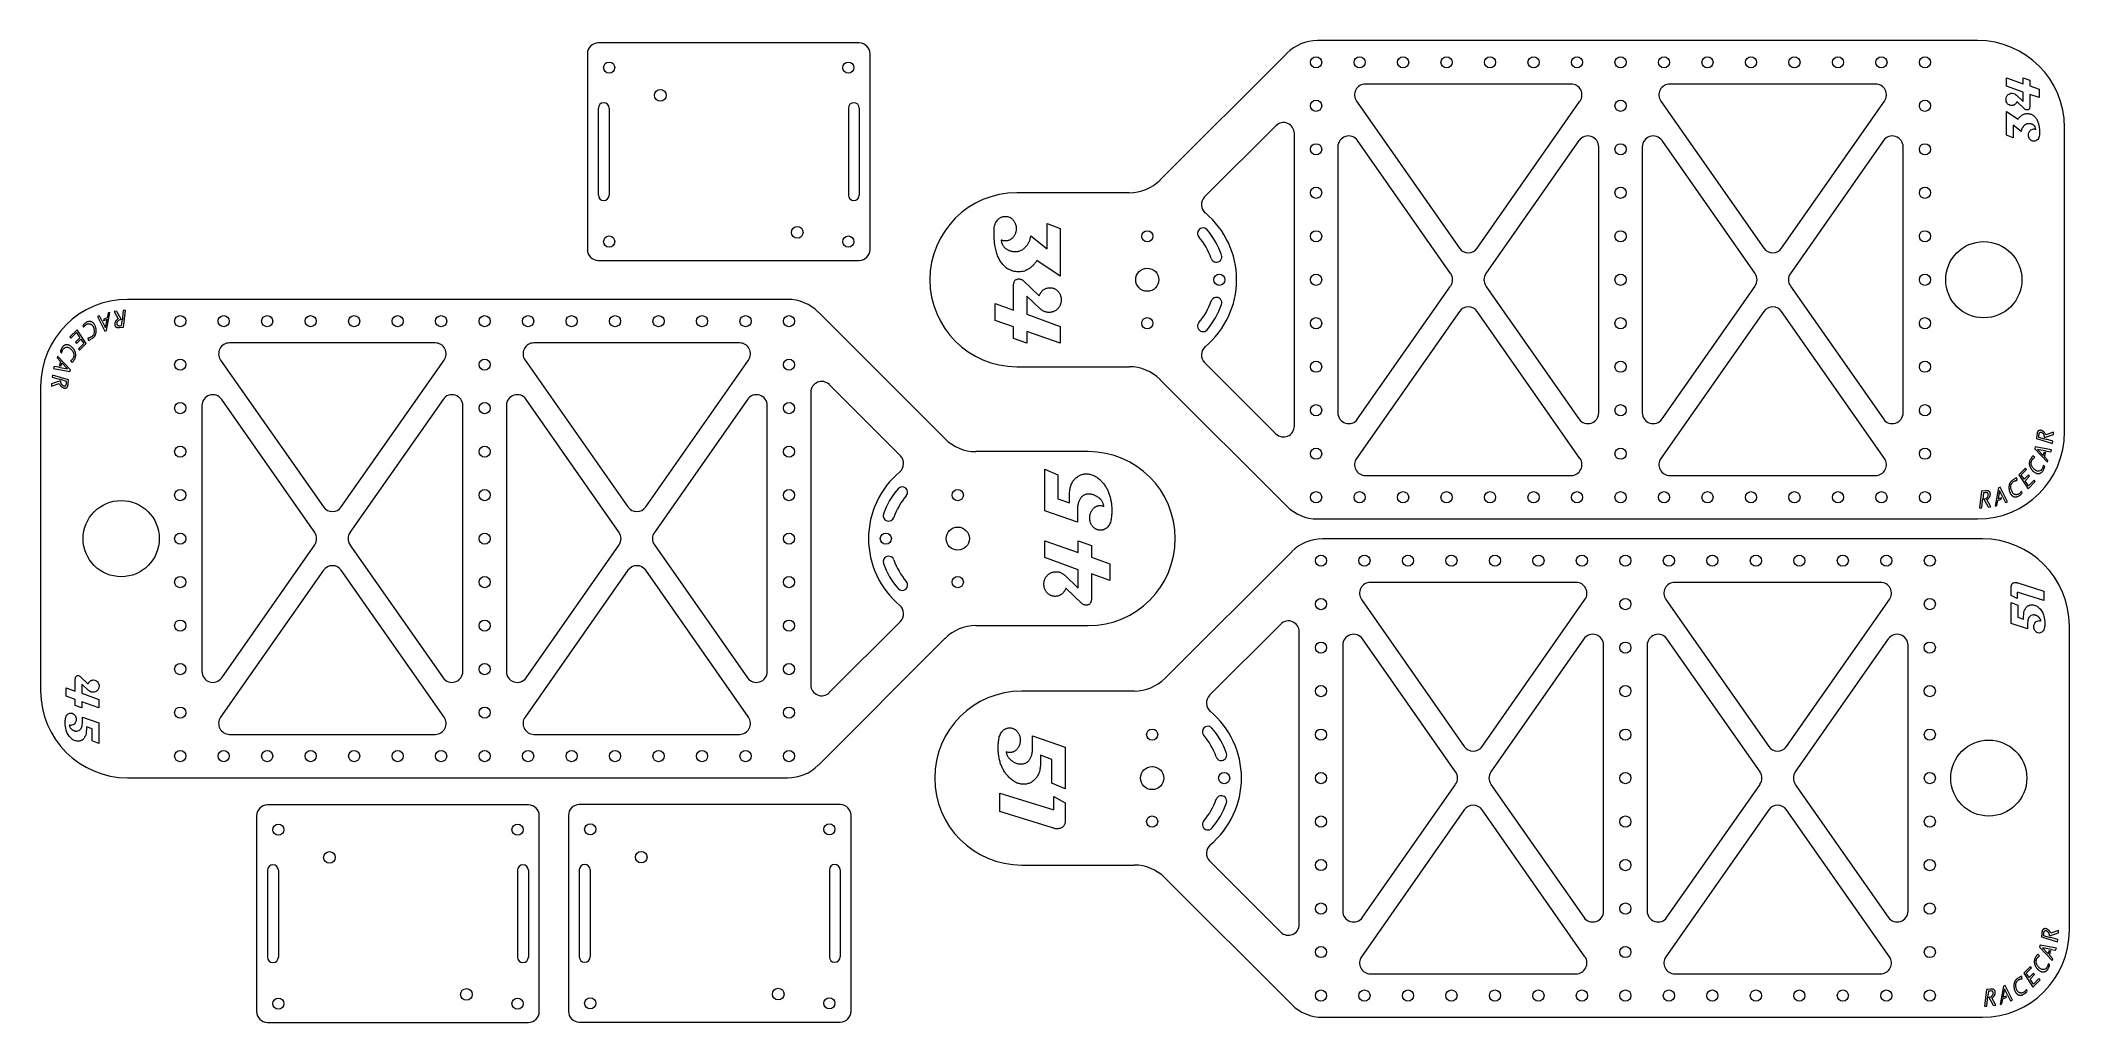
# Model space of a CAD drawing. Header units: inches. Extents: x 0.3 to 23.7, y 0.4 to 11.7.
import ezdxf

# ---------------------------------------------------------------- set-up
doc = ezdxf.new("R2010")
doc.units = ezdxf.units.IN
doc.header["$MEASUREMENT"] = 0
doc.layers.add('CUT', color=1, linetype='Continuous')

msp = doc.modelspace()

# ---------------------------------------------------------------- linework, layer by layer
at = {"layer": 'CUT', "linetype": 'Continuous', "lineweight": 15}
for p, q in [((9.758, 11.672), (6.758, 11.672)), ((22.616, 11.699), (15.027, 11.699)), ((6.633, 11.547), (6.633, 9.297)), ((9.883, 9.297), (9.883, 11.547)), ((14.673, 11.552), (13.216, 10.095)), ((17.943, 11.199), (15.578, 11.199)), ((21.443, 11.199), (19.078, 11.199)), ((22.948, 11.175), (22.948, 11.271)), ((22.948, 11.271), (23.14, 11.203)), ((23.14, 11.271), (23.216, 11.244)), ((23.14, 11.203), (23.14, 11.271)), ((23.216, 11.244), (23.216, 11.177)), ((15.476, 11.002), (16.658, 9.313)), ((16.863, 9.313), (18.045, 11.002)), ((18.976, 11.002), (20.158, 9.313)), ((20.363, 9.313), (21.545, 11.002)), ((23.14, 11.104), (22.948, 11.175)), ((23.063, 11.073), (23.14, 10.999)), ((23.16, 10.911), (23.069, 10.998)), ((23.14, 10.999), (23.14, 11.104)), ((23.216, 11.177), (23.323, 11.139)), ((23.216, 11.08), (23.216, 10.941)), ((23.323, 11.043), (23.216, 11.08)), ((23.323, 11.139), (23.323, 11.043)), ((6.758, 10.922), (6.758, 9.922)), ((6.883, 10.922), (6.883, 9.922)), ((9.633, 10.922), (9.633, 9.922)), ((9.758, 10.922), (9.758, 9.922)), ((22.948, 10.885), (23.083, 10.795)), ((22.948, 10.611), (22.948, 10.885)), ((14.547, 10.719), (13.729, 9.901)), ((14.761, 7.267), (14.761, 10.631)), ((16.558, 9.02), (15.488, 10.549)), ((18.033, 10.549), (16.964, 9.02)), ((20.058, 9.02), (18.988, 10.549)), ((21.533, 10.549), (20.464, 9.02)), ((23.024, 10.581), (22.948, 10.611)), ((23.024, 10.727), (23.024, 10.581)), ((23.117, 10.652), (23.024, 10.727)), ((23.616, 7.199), (23.616, 10.699)), ((15.261, 10.477), (15.261, 7.42)), ((18.261, 7.42), (18.261, 10.477)), ((18.761, 10.477), (18.761, 7.42)), ((21.761, 7.42), (21.761, 10.477)), ((12.863, 9.949), (11.57, 9.949)), ((11.918, 9.306), (11.918, 9.597)), ((11.918, 9.597), (12.07, 9.538)), ((11.73, 9.455), (11.918, 9.306)), ((12.07, 9.538), (12.07, 8.989)), ((6.758, 9.172), (9.758, 9.172)), ((12.07, 8.989), (11.799, 9.17)), ((11.533, 8.6), (11.533, 8.878)), ((11.645, 8.938), (11.828, 8.764)), ((15.488, 7.349), (16.558, 8.877)), ((16.964, 8.877), (18.033, 7.349)), ((18.988, 7.349), (20.058, 8.877)), ((20.464, 8.877), (21.533, 7.349)), ((8.934, 8.723), (1.346, 8.723)), ((11.32, 8.675), (11.533, 8.6)), ((11.32, 8.482), (11.32, 8.675)), ((11.685, 8.762), (11.685, 8.553)), ((11.839, 8.614), (11.685, 8.762)), ((0.831, 8.423), (0.838, 8.404)), ((1.024, 8.535), (1, 8.527)), ((1, 8.527), (1.084, 8.357)), ((1.047, 8.489), (1.024, 8.535)), ((1.055, 8.473), (1.047, 8.489)), ((1.055, 8.473), (1.093, 8.396)), ((1.072, 8.497), (1.069, 8.477)), ((1.11, 8.491), (1.069, 8.477)), ((1.113, 8.511), (1.072, 8.497)), ((1.093, 8.396), (1.11, 8.491)), ((1.105, 8.364), (1.142, 8.574)), ((1.123, 8.568), (1.113, 8.511)), ((1.142, 8.574), (1.123, 8.568)), ((1.219, 8.587), (1.193, 8.585)), ((1.193, 8.585), (1.239, 8.501)), ((1.219, 8.587), (1.272, 8.492)), ((1.255, 8.401), (1.3, 8.405)), ((1.262, 8.421), (1.278, 8.423)), ((1.278, 8.423), (1.286, 8.494)), ((1.288, 8.513), (1.286, 8.494)), ((1.297, 8.594), (1.288, 8.513)), ((1.322, 8.596), (1.297, 8.594)), ((1.3, 8.405), (1.322, 8.596)), ((10.745, 7.12), (9.288, 8.577)), ((11.533, 8.406), (11.32, 8.482)), ((11.533, 8.273), (11.533, 8.406)), ((11.685, 8.553), (12.07, 8.411)), ((12.07, 8.411), (12.07, 8.219)), ((16.658, 8.584), (15.476, 6.895)), ((18.045, 6.895), (16.863, 8.584)), ((20.158, 8.584), (18.976, 6.895)), ((21.545, 6.895), (20.363, 8.584)), ((0.765, 8.375), (0.684, 8.294)), ((0.684, 8.294), (0.695, 8.277)), ((0.695, 8.277), (0.76, 8.341)), ((0.798, 8.283), (0.747, 8.232)), ((0.747, 8.232), (0.758, 8.215)), ((0.758, 8.215), (0.81, 8.266)), ((0.76, 8.341), (0.798, 8.283)), ((0.871, 8.217), (0.765, 8.375)), ((0.842, 8.217), (0.782, 8.156)), ((0.793, 8.139), (0.871, 8.217)), ((0.81, 8.266), (0.842, 8.217)), ((0.888, 8.278), (0.898, 8.252)), ((1.084, 8.357), (1.105, 8.364)), ((4.883, 8.223), (2.518, 8.223)), ((8.383, 8.223), (6.018, 8.223)), ((11.685, 8.219), (11.533, 8.273)), ((11.685, 8.353), (11.685, 8.219)), ((12.07, 8.219), (11.685, 8.353)), ((0.503, 7.952), (0.495, 7.928)), ((0.554, 7.943), (0.503, 7.952)), ((0.542, 8.07), (0.536, 8.051)), ((0.536, 8.051), (0.576, 8.009)), ((0.688, 7.915), (0.542, 8.07)), ((0.554, 7.943), (0.571, 7.94)), ((0.576, 8.009), (0.562, 7.968)), ((0.576, 7.953), (0.562, 7.968)), ((0.571, 7.94), (0.655, 7.924)), ((0.573, 8.119), (0.587, 8.105)), ((0.59, 7.994), (0.576, 7.953)), ((0.655, 7.924), (0.59, 7.994)), ((0.688, 8.015), (0.709, 7.996)), ((0.782, 8.156), (0.793, 8.139)), ((2.416, 8.026), (3.598, 6.337)), ((3.803, 6.337), (4.985, 8.026)), ((5.916, 8.026), (7.098, 6.337)), ((7.303, 6.337), (8.485, 8.026)), ((11.57, 7.949), (12.863, 7.949)), ((13.729, 7.997), (14.547, 7.178)), ((0.346, 7.723), (0.346, 4.223)), ((0.471, 7.726), (0.561, 7.757)), ((0.473, 7.752), (0.471, 7.726)), ((0.576, 7.787), (0.473, 7.752)), ((0.482, 7.854), (0.48, 7.83)), ((0.48, 7.83), (0.558, 7.807)), ((0.667, 7.799), (0.482, 7.854)), ((0.495, 7.928), (0.682, 7.894)), ((0.577, 7.801), (0.558, 7.807)), ((0.645, 7.78), (0.577, 7.801)), ((0.644, 7.765), (0.645, 7.78)), ((0.663, 7.755), (0.667, 7.799)), ((0.682, 7.894), (0.688, 7.915)), ((10.232, 6.925), (9.414, 7.744)), ((13.216, 7.802), (14.673, 6.345)), ((2.201, 7.502), (2.201, 4.445)), ((3.498, 6.045), (2.428, 7.573)), ((4.973, 7.573), (3.903, 6.045)), ((5.201, 4.445), (5.201, 7.502)), ((5.701, 7.502), (5.701, 4.445)), ((6.998, 6.045), (5.928, 7.573)), ((8.473, 7.573), (7.403, 6.045)), ((8.701, 4.445), (8.701, 7.502)), ((9.201, 7.655), (9.201, 4.291)), ((23.28, 7.028), (23.273, 7.007)), ((23.273, 7.007), (23.419, 6.852)), ((23.466, 6.994), (23.28, 7.028)), ((23.299, 7.167), (23.295, 7.123)), ((23.295, 7.123), (23.479, 7.067)), ((23.317, 7.157), (23.316, 7.141)), ((23.316, 7.141), (23.384, 7.121)), ((23.384, 7.121), (23.403, 7.115)), ((23.385, 7.135), (23.488, 7.17)), ((23.49, 7.196), (23.4, 7.165)), ((23.481, 7.092), (23.403, 7.115)), ((23.479, 7.067), (23.481, 7.092)), ((23.488, 7.17), (23.49, 7.196)), ((12.391, 6.973), (11.099, 6.973)), ((11.891, 6.771), (12.043, 6.707)), ((11.891, 6.292), (11.891, 6.771)), ((23.168, 6.783), (23.09, 6.705)), ((23.119, 6.705), (23.18, 6.766)), ((23.18, 6.766), (23.168, 6.783)), ((23.273, 6.907), (23.252, 6.926)), ((23.306, 6.997), (23.372, 6.928)), ((23.39, 6.982), (23.306, 6.997)), ((23.372, 6.928), (23.385, 6.969)), ((23.389, 6.803), (23.374, 6.817)), ((23.385, 6.969), (23.399, 6.954)), ((23.386, 6.913), (23.399, 6.954)), ((23.425, 6.871), (23.386, 6.913)), ((23.408, 6.979), (23.39, 6.982)), ((23.408, 6.979), (23.458, 6.97)), ((23.419, 6.852), (23.425, 6.871)), ((23.458, 6.97), (23.466, 6.994)), ((12.043, 6.707), (12.043, 6.432)), ((15.578, 6.699), (17.943, 6.699)), ((19.078, 6.699), (21.443, 6.699)), ((22.856, 6.558), (22.82, 6.348)), ((22.877, 6.565), (22.856, 6.558)), ((22.961, 6.395), (22.877, 6.565)), ((23.073, 6.644), (23.063, 6.67)), ((23.09, 6.705), (23.196, 6.546)), ((23.151, 6.656), (23.119, 6.705)), ((23.203, 6.707), (23.151, 6.656)), ((23.163, 6.639), (23.215, 6.69)), ((23.201, 6.581), (23.163, 6.639)), ((23.196, 6.546), (23.278, 6.628)), ((23.266, 6.645), (23.201, 6.581)), ((23.215, 6.69), (23.203, 6.707)), ((23.278, 6.628), (23.266, 6.645)), ((12.043, 6.432), (12.175, 6.385)), ((12.175, 6.385), (12.175, 6.46)), ((12.266, 6.299), (12.266, 6.161)), ((22.661, 6.517), (22.64, 6.326)), ((22.64, 6.326), (22.664, 6.328)), ((22.706, 6.521), (22.661, 6.517)), ((22.664, 6.328), (22.673, 6.409)), ((22.673, 6.409), (22.676, 6.428)), ((22.684, 6.499), (22.676, 6.428)), ((22.699, 6.501), (22.684, 6.499)), ((22.742, 6.335), (22.69, 6.43)), ((22.768, 6.337), (22.722, 6.421)), ((22.742, 6.335), (22.768, 6.337)), ((22.82, 6.348), (22.838, 6.354)), ((22.838, 6.354), (22.848, 6.411)), ((22.848, 6.411), (22.889, 6.425)), ((22.868, 6.525), (22.852, 6.431)), ((22.852, 6.431), (22.893, 6.444)), ((22.906, 6.449), (22.868, 6.525)), ((22.889, 6.425), (22.893, 6.444)), ((22.906, 6.449), (22.914, 6.433)), ((22.914, 6.433), (22.937, 6.387)), ((22.937, 6.387), (22.961, 6.395)), ((23.13, 6.499), (23.123, 6.518)), ((12.266, 6.161), (11.891, 6.292)), ((15.027, 6.199), (22.616, 6.199)), ((2.428, 4.373), (3.498, 5.901)), ((3.903, 5.901), (4.973, 4.373)), ((5.928, 4.373), (6.998, 5.901)), ((7.403, 5.901), (8.473, 4.373)), ((11.891, 5.756), (11.891, 5.948)), ((11.891, 5.948), (12.277, 5.813)), ((12.277, 5.948), (12.429, 5.894)), ((12.277, 5.813), (12.277, 5.948)), ((12.429, 5.894), (12.429, 5.761)), ((22.672, 5.97), (15.084, 5.97)), ((3.598, 5.609), (2.416, 3.92)), ((4.985, 3.92), (3.803, 5.609)), ((7.098, 5.609), (5.916, 3.92)), ((8.485, 3.92), (7.303, 5.609)), ((12.277, 5.614), (11.891, 5.756)), ((12.277, 5.405), (12.277, 5.614)), ((12.429, 5.761), (12.641, 5.684)), ((12.641, 5.684), (12.641, 5.492)), ((14.73, 5.823), (13.273, 4.366)), ((12.122, 5.553), (12.277, 5.405)), ((12.316, 5.228), (12.133, 5.403)), ((12.429, 5.567), (12.429, 5.289)), ((12.641, 5.492), (12.429, 5.567)), ((18, 5.47), (15.635, 5.47)), ((21.5, 5.47), (19.135, 5.47)), ((23.004, 5.318), (23.004, 5.422)), ((23.078, 5.463), (23.379, 5.369)), ((23.379, 5.369), (23.379, 5.263)), ((15.533, 5.273), (16.715, 3.584)), ((16.92, 3.584), (18.102, 5.273)), ((19.033, 5.273), (20.215, 3.584)), ((20.42, 3.584), (21.602, 5.273)), ((23.07, 5.283), (23.004, 5.318)), ((23.004, 5.239), (23.08, 5.207)), ((23.004, 4.999), (23.004, 5.239)), ((23.07, 5.359), (23.07, 5.283)), ((23.379, 5.263), (23.07, 5.359)), ((23.08, 5.207), (23.08, 5.069)), ((9.414, 4.203), (10.232, 5.021)), ((11.099, 4.973), (12.391, 4.973)), ((14.604, 4.99), (13.786, 4.172)), ((14.817, 1.538), (14.817, 4.902)), ((23.192, 4.934), (23.004, 4.999)), ((23.08, 5.069), (23.146, 5.046)), ((23.146, 5.046), (23.146, 5.083)), ((23.192, 5.003), (23.192, 4.934)), ((23.672, 1.47), (23.672, 4.97)), ((9.288, 3.37), (10.745, 4.827)), ((15.317, 4.748), (15.317, 1.691)), ((16.615, 3.291), (15.545, 4.82)), ((18.09, 4.82), (17.02, 3.291)), ((18.317, 1.691), (18.317, 4.748)), ((18.817, 4.748), (18.817, 1.691)), ((20.115, 3.291), (19.045, 4.82)), ((21.59, 4.82), (20.52, 3.291)), ((21.817, 1.691), (21.817, 4.748)), ((0.639, 4.257), (0.745, 4.219)), ((0.639, 4.16), (0.639, 4.257)), ((0.745, 4.219), (0.745, 4.358)), ((0.801, 4.389), (0.893, 4.301)), ((0.821, 4.3), (0.821, 4.196)), ((0.898, 4.226), (0.821, 4.3)), ((12.919, 4.22), (11.626, 4.22)), ((0.745, 4.122), (0.639, 4.16)), ((0.745, 4.056), (0.745, 4.122)), ((0.821, 4.029), (0.745, 4.056)), ((0.821, 4.196), (1.014, 4.125)), ((0.821, 4.096), (0.821, 4.029)), ((1.014, 4.029), (0.821, 4.096)), ((1.014, 4.125), (1.014, 4.029)), ((0.826, 3.853), (0.826, 3.922)), ((0.826, 3.922), (1.014, 3.856)), ((0.872, 3.81), (0.872, 3.772)), ((0.938, 3.787), (0.872, 3.81)), ((0.938, 3.649), (0.938, 3.787)), ((1.014, 3.856), (1.014, 3.617)), ((1.014, 3.617), (0.938, 3.649)), ((2.518, 3.723), (4.883, 3.723)), ((6.018, 3.723), (8.383, 3.723)), ((11.751, 3.568), (11.751, 3.706)), ((11.751, 3.706), (12.126, 3.574)), ((12.126, 3.574), (12.126, 3.096)), ((11.843, 3.482), (11.843, 3.406)), ((11.974, 3.435), (11.843, 3.482)), ((11.974, 3.16), (11.974, 3.435)), ((1.346, 3.223), (8.934, 3.223)), ((11.376, 3.047), (11.995, 2.855)), ((11.376, 2.836), (11.376, 3.047)), ((12.126, 3.096), (11.974, 3.16)), ((15.545, 1.62), (16.615, 3.148)), ((17.02, 3.148), (18.09, 1.62)), ((19.045, 1.62), (20.115, 3.148)), ((20.52, 3.148), (21.59, 1.62)), ((5.955, 2.911), (2.955, 2.911)), ((9.54, 2.915), (6.54, 2.915)), ((11.979, 2.648), (11.376, 2.836)), ((11.995, 3.007), (12.126, 2.937)), ((11.995, 2.855), (11.995, 3.007)), ((12.126, 2.937), (12.126, 2.73)), ((16.715, 2.855), (15.533, 1.166)), ((18.102, 1.166), (16.92, 2.855)), ((20.215, 2.855), (19.033, 1.166)), ((21.602, 1.166), (20.42, 2.855)), ((2.83, 2.786), (2.83, 0.536)), ((6.08, 0.536), (6.08, 2.786)), ((6.415, 2.79), (6.415, 0.54)), ((9.665, 0.54), (9.665, 2.79)), ((2.955, 2.161), (2.955, 1.161)), ((3.08, 2.161), (3.08, 1.161)), ((5.83, 2.161), (5.83, 1.161)), ((5.955, 2.161), (5.955, 1.161)), ((6.54, 2.165), (6.54, 1.165)), ((6.665, 2.165), (6.665, 1.165)), ((9.415, 2.165), (9.415, 1.165)), ((9.54, 2.165), (9.54, 1.165)), ((11.626, 2.22), (12.919, 2.22)), ((13.786, 2.268), (14.604, 1.449)), ((13.273, 2.073), (14.73, 0.616)), ((23.355, 1.438), (23.351, 1.394)), ((23.374, 1.428), (23.372, 1.412)), ((23.372, 1.412), (23.441, 1.392)), ((23.442, 1.406), (23.545, 1.441)), ((23.547, 1.467), (23.457, 1.436)), ((23.545, 1.441), (23.547, 1.467)), ((23.33, 1.178), (23.309, 1.197)), ((23.336, 1.299), (23.329, 1.278)), ((23.329, 1.278), (23.475, 1.123)), ((23.523, 1.265), (23.336, 1.299)), ((23.351, 1.394), (23.535, 1.338)), ((23.362, 1.269), (23.428, 1.199)), ((23.447, 1.253), (23.362, 1.269)), ((23.428, 1.199), (23.442, 1.24)), ((23.441, 1.392), (23.46, 1.386)), ((23.442, 1.24), (23.456, 1.225)), ((23.442, 1.184), (23.456, 1.225)), ((23.482, 1.142), (23.442, 1.184)), ((23.464, 1.25), (23.447, 1.253)), ((23.538, 1.363), (23.46, 1.386)), ((23.464, 1.25), (23.514, 1.241)), ((23.514, 1.241), (23.523, 1.265)), ((23.535, 1.338), (23.538, 1.363)), ((15.635, 0.97), (18, 0.97)), ((19.135, 0.97), (21.5, 0.97)), ((23.13, 0.915), (23.12, 0.941)), ((23.224, 1.054), (23.147, 0.976)), ((23.147, 0.976), (23.252, 0.818)), ((23.175, 0.976), (23.236, 1.037)), ((23.208, 0.927), (23.175, 0.976)), ((23.259, 0.978), (23.208, 0.927)), ((23.22, 0.91), (23.271, 0.961)), ((23.236, 1.037), (23.224, 1.054)), ((23.271, 0.961), (23.259, 0.978)), ((23.445, 1.074), (23.431, 1.088)), ((23.475, 1.123), (23.482, 1.142)), ((22.718, 0.788), (22.696, 0.597)), ((22.763, 0.792), (22.718, 0.788)), ((22.74, 0.77), (22.732, 0.699)), ((22.756, 0.772), (22.74, 0.77)), ((22.799, 0.606), (22.746, 0.701)), ((22.913, 0.829), (22.876, 0.619)), ((22.925, 0.797), (22.908, 0.702)), ((22.908, 0.702), (22.949, 0.716)), ((22.934, 0.836), (22.913, 0.829)), ((22.963, 0.72), (22.925, 0.797)), ((23.018, 0.666), (22.934, 0.836)), ((22.946, 0.696), (22.949, 0.716)), ((22.963, 0.72), (22.971, 0.704)), ((22.971, 0.704), (22.994, 0.658)), ((23.186, 0.77), (23.18, 0.789)), ((23.258, 0.852), (23.22, 0.91)), ((23.252, 0.818), (23.334, 0.899)), ((23.322, 0.916), (23.258, 0.852)), ((23.334, 0.899), (23.322, 0.916)), ((15.084, 0.47), (22.672, 0.47)), ((22.696, 0.597), (22.721, 0.599)), ((22.721, 0.599), (22.73, 0.68)), ((22.73, 0.68), (22.732, 0.699)), ((22.825, 0.608), (22.779, 0.692)), ((22.799, 0.606), (22.825, 0.608)), ((22.876, 0.619), (22.895, 0.625)), ((22.895, 0.625), (22.905, 0.682)), ((22.905, 0.682), (22.946, 0.696)), ((22.994, 0.658), (23.018, 0.666)), ((2.955, 0.411), (5.955, 0.411)), ((6.54, 0.415), (9.54, 0.415))]:
    msp.add_line(p, q, dxfattribs=at)
for centre, radius in [((6.883, 11.388), 0.0643), ((9.633, 11.388), 0.0643), ((15.011, 11.449), 0.0643), ((15.511, 11.449), 0.0642), ((16.011, 11.449), 0.0643), ((16.511, 11.449), 0.0642), ((17.011, 11.449), 0.0642), ((17.511, 11.449), 0.0643), ((18.011, 11.449), 0.0642), ((18.511, 11.449), 0.0643), ((19.011, 11.449), 0.0642), ((19.511, 11.449), 0.0642), ((20.011, 11.449), 0.0643), ((20.511, 11.449), 0.0642), ((21.011, 11.449), 0.0643), ((21.511, 11.449), 0.0642), ((22.011, 11.449), 0.0643), ((7.471, 11.069), 0.0669), ((15.011, 10.949), 0.0643), ((18.511, 10.949), 0.0643), ((22.011, 10.949), 0.0643), ((15.011, 10.449), 0.0642), ((18.511, 10.449), 0.0642), ((22.011, 10.449), 0.0642), ((15.011, 9.949), 0.0642), ((18.511, 9.949), 0.0642), ((22.011, 9.949), 0.0642), ((6.883, 9.388), 0.0642), ((9.046, 9.494), 0.0669), ((9.633, 9.388), 0.0642), ((13.07, 9.449), 0.0642), ((15.011, 9.449), 0.0642), ((18.511, 9.449), 0.0642), ((22.011, 9.449), 0.0643), ((22.688, 8.949), 0.438), ((13.07, 8.949), 0.133), ((13.898, 8.949), 0.0642), ((15.011, 8.949), 0.0642), ((18.511, 8.949), 0.0643), ((22.011, 8.949), 0.0643), ((1.951, 8.473), 0.0642), ((2.451, 8.473), 0.0642), ((2.951, 8.473), 0.0642), ((3.451, 8.473), 0.0642), ((3.951, 8.473), 0.0642), ((4.451, 8.473), 0.0642), ((4.951, 8.473), 0.0643), ((5.451, 8.473), 0.0642), ((5.951, 8.473), 0.0642), ((6.451, 8.473), 0.0642), ((6.951, 8.473), 0.0642), ((7.451, 8.473), 0.0643), ((7.951, 8.473), 0.0643), ((8.451, 8.473), 0.0642), ((8.951, 8.473), 0.0642), ((13.07, 8.449), 0.0643), ((15.011, 8.449), 0.0643), ((18.511, 8.449), 0.0642), ((22.011, 8.449), 0.0643), ((1.951, 7.973), 0.0642), ((5.451, 7.973), 0.0642), ((8.951, 7.973), 0.0642), ((15.011, 7.949), 0.0642), ((18.511, 7.949), 0.0642), ((22.011, 7.949), 0.0642), ((1.951, 7.473), 0.0642), ((5.451, 7.473), 0.0642), ((8.951, 7.473), 0.0642), ((15.011, 7.449), 0.0642), ((18.511, 7.449), 0.0642), ((22.011, 7.449), 0.0642), ((1.951, 6.973), 0.0642), ((5.451, 6.973), 0.0642), ((8.951, 6.973), 0.0642), ((15.011, 6.949), 0.0642), ((18.511, 6.949), 0.0642), ((22.011, 6.949), 0.0643), ((1.951, 6.473), 0.0642), ((5.451, 6.473), 0.0642), ((8.951, 6.473), 0.0642), ((10.891, 6.473), 0.0642), ((1.273, 5.973), 0.438), ((15.011, 6.449), 0.0643), ((15.511, 6.449), 0.0642), ((16.011, 6.449), 0.0642), ((16.511, 6.449), 0.0642), ((17.011, 6.449), 0.0642), ((17.511, 6.449), 0.0643), ((18.011, 6.449), 0.0642), ((18.511, 6.449), 0.0643), ((19.011, 6.449), 0.0642), ((19.511, 6.449), 0.0642), ((20.011, 6.449), 0.0643), ((20.511, 6.449), 0.0642), ((21.011, 6.449), 0.0643), ((21.511, 6.449), 0.0642), ((22.011, 6.449), 0.0642), ((10.891, 5.973), 0.133), ((1.951, 5.973), 0.0642), ((5.451, 5.973), 0.0642), ((8.951, 5.973), 0.0642), ((10.064, 5.973), 0.0642), ((15.067, 5.72), 0.0642), ((15.567, 5.72), 0.0642), ((16.067, 5.72), 0.0643), ((16.567, 5.72), 0.0643), ((17.067, 5.72), 0.0643), ((17.567, 5.72), 0.0642), ((18.067, 5.72), 0.0643), ((18.567, 5.72), 0.0642), ((19.067, 5.72), 0.0643), ((19.567, 5.72), 0.0643), ((20.067, 5.72), 0.0642), ((20.567, 5.72), 0.0643), ((21.067, 5.72), 0.0642), ((21.567, 5.72), 0.0643), ((22.067, 5.72), 0.0642), ((1.951, 5.473), 0.0642), ((5.451, 5.473), 0.0642), ((8.951, 5.473), 0.0642), ((10.891, 5.473), 0.0642), ((15.067, 5.22), 0.0642), ((18.567, 5.22), 0.0642), ((22.067, 5.22), 0.0642), ((1.951, 4.973), 0.0642), ((5.451, 4.973), 0.0642), ((8.951, 4.973), 0.0642), ((15.067, 4.72), 0.0642), ((18.567, 4.72), 0.0643), ((22.067, 4.72), 0.0643), ((1.951, 4.473), 0.0642), ((5.451, 4.473), 0.0642), ((8.951, 4.473), 0.0642), ((15.067, 4.22), 0.0642), ((18.567, 4.22), 0.0643), ((22.067, 4.22), 0.0643), ((1.951, 3.973), 0.0642), ((5.451, 3.973), 0.0642), ((8.951, 3.973), 0.0642), ((13.126, 3.72), 0.0643), ((15.067, 3.72), 0.0643), ((18.567, 3.72), 0.0643), ((22.067, 3.72), 0.0642), ((1.951, 3.473), 0.0642), ((2.451, 3.473), 0.0642), ((2.951, 3.473), 0.0642), ((3.451, 3.473), 0.0642), ((3.951, 3.473), 0.0642), ((4.451, 3.473), 0.0642), ((4.951, 3.473), 0.0643), ((5.451, 3.473), 0.0642), ((5.951, 3.473), 0.0642), ((6.451, 3.473), 0.0642), ((6.951, 3.473), 0.0642), ((7.451, 3.473), 0.0643), ((7.951, 3.473), 0.0643), ((8.451, 3.473), 0.0642), ((8.951, 3.473), 0.0642), ((22.745, 3.22), 0.437), ((13.126, 3.22), 0.133), ((13.954, 3.22), 0.0643), ((15.067, 3.22), 0.0642), ((18.567, 3.22), 0.0642), ((22.067, 3.22), 0.0642), ((3.08, 2.627), 0.0642), ((5.83, 2.627), 0.0642), ((6.665, 2.631), 0.0642), ((9.415, 2.631), 0.0642), ((13.126, 2.72), 0.0642), ((15.067, 2.72), 0.0642), ((18.567, 2.72), 0.0643), ((22.067, 2.72), 0.0642), ((3.667, 2.308), 0.0669), ((7.252, 2.311), 0.0669), ((15.067, 2.22), 0.0642), ((18.567, 2.22), 0.0643), ((22.067, 2.22), 0.0643), ((15.067, 1.72), 0.0643), ((18.567, 1.72), 0.0643), ((22.067, 1.72), 0.0643), ((15.067, 1.22), 0.0643), ((18.567, 1.22), 0.0643), ((22.067, 1.22), 0.0642), ((5.242, 0.733), 0.0669), ((8.827, 0.737), 0.0669), ((15.067, 0.72), 0.0642), ((15.567, 0.72), 0.0642), ((16.067, 0.72), 0.0643), ((16.567, 0.72), 0.0643), ((17.067, 0.72), 0.0643), ((17.567, 0.72), 0.0642), ((18.067, 0.72), 0.0643), ((18.567, 0.72), 0.0642), ((19.067, 0.72), 0.0643), ((19.567, 0.72), 0.0643), ((20.067, 0.72), 0.0642), ((20.567, 0.72), 0.0643), ((21.067, 0.72), 0.0642), ((21.567, 0.72), 0.0643), ((22.067, 0.72), 0.0643), ((3.08, 0.627), 0.0642), ((5.83, 0.627), 0.0642), ((6.665, 0.631), 0.0642), ((9.415, 0.631), 0.0642)]:
    msp.add_circle(centre, radius, dxfattribs=at)
for centre, radius, start, end in [((6.758, 11.547), 0.125, 90, 180), ((9.758, 11.547), 0.125, 0, 90), ((15.027, 11.199), 0.5, 90, 135), ((22.616, 10.699), 1, 0, 90), ((15.578, 11.074), 0.125, 90, 214.992), ((17.943, 11.074), 0.125, 325.008, 90), ((19.078, 11.074), 0.125, 90, 214.992), ((21.443, 11.074), 0.125, 325.008, 90), ((6.821, 10.922), 0.0625, 0, 180), ((9.696, 10.922), 0.0625, 0, 180), ((14.636, 10.631), 0.125, 0, 135), ((15.386, 10.477), 0.125, 34.992, 180), ((18.136, 10.477), 0.125, 0, 145.008), ((18.886, 10.477), 0.125, 34.992, 180), ((21.636, 10.477), 0.125, 0, 145.008), ((12.863, 10.449), 0.5, 270, 315), ((6.821, 9.922), 0.0625, 180, 0), ((9.696, 9.922), 0.0625, 180, 0), ((11.57, 8.949), 1, 90, 270), ((13.817, 9.812), 0.125, 135, 230.1519), ((13.097, 8.949), 1, 309.8481, 50.1519), ((13.71, 9.482), 0.0625, 41.0184, 221.0184), ((13.097, 8.949), 0.75, 18.9816, 41.0184), ((13.097, 8.949), 0.875, 18.9816, 41.0184), ((6.758, 9.297), 0.125, 180, 270), ((9.758, 9.297), 0.125, 270, 0), ((13.865, 9.213), 0.0625, 198.9816, 18.9816), ((16.761, 9.385), 0.125, 214.992, 325.008), ((20.261, 9.385), 0.125, 214.992, 325.008), ((16.456, 8.949), 0.125, 325.008, 34.992), ((17.066, 8.949), 0.125, 145.008, 214.992), ((19.956, 8.949), 0.125, 325.008, 34.992), ((20.566, 8.949), 0.125, 145.008, 214.992), ((1.346, 7.723), 1, 90, 180), ((8.934, 8.223), 0.5, 45, 90), ((13.097, 8.949), 0.75, 318.9816, 341.0184), ((13.097, 8.949), 0.875, 318.9816, 341.0184), ((13.865, 8.684), 0.0625, 341.0184, 161.0184), ((16.761, 8.513), 0.125, 34.992, 145.008), ((20.261, 8.513), 0.125, 34.992, 145.008), ((13.71, 8.415), 0.0625, 138.9816, 318.9816), ((2.518, 8.098), 0.125, 90, 214.992), ((4.883, 8.098), 0.125, 325.008, 90), ((6.018, 8.098), 0.125, 90, 214.992), ((8.383, 8.098), 0.125, 325.008, 90), ((13.817, 8.085), 0.125, 129.8481, 225), ((12.863, 7.449), 0.5, 45, 90), ((9.326, 7.655), 0.125, 45, 180), ((2.326, 7.502), 0.125, 34.992, 180), ((5.076, 7.502), 0.125, 0, 145.008), ((5.826, 7.502), 0.125, 34.992, 180), ((8.576, 7.502), 0.125, 0, 145.008), ((14.636, 7.267), 0.125, 225, 0), ((15.386, 7.42), 0.125, 180, 325.008), ((18.136, 7.42), 0.125, 214.992, 0), ((18.886, 7.42), 0.125, 180, 325.008), ((21.636, 7.42), 0.125, 214.992, 0), ((11.099, 7.473), 0.5, 225, 270), ((22.616, 7.199), 1, 270, 0), ((10.144, 6.837), 0.125, 309.8481, 45), ((12.391, 5.973), 1, 270, 90), ((15.578, 6.824), 0.125, 145.008, 270), ((17.943, 6.824), 0.125, 270, 34.992), ((19.078, 6.824), 0.125, 145.008, 270), ((21.443, 6.824), 0.125, 270, 34.992), ((10.865, 5.973), 1, 129.8481, 230.1519), ((10.865, 5.973), 0.875, 138.9816, 161.0184), ((10.252, 6.506), 0.0625, 318.9816, 138.9816), ((3.701, 6.409), 0.125, 214.992, 325.008), ((7.201, 6.409), 0.125, 214.992, 325.008), ((10.865, 5.973), 0.75, 138.9816, 161.0184), ((15.027, 6.699), 0.5, 225, 270), ((10.096, 6.237), 0.0625, 161.0184, 341.0184), ((3.395, 5.973), 0.125, 325.008, 34.992), ((4.006, 5.973), 0.125, 145.008, 214.992), ((6.895, 5.973), 0.125, 325.008, 34.992), ((7.506, 5.973), 0.125, 145.008, 214.992), ((15.084, 5.47), 0.5, 90, 135), ((22.672, 4.97), 1, 0, 90), ((3.701, 5.537), 0.125, 34.992, 145.008), ((7.201, 5.537), 0.125, 34.992, 145.008), ((10.096, 5.709), 0.0625, 18.9816, 198.9816), ((10.865, 5.973), 0.875, 198.9816, 221.0184), ((10.865, 5.973), 0.75, 198.9816, 221.0184), ((10.252, 5.44), 0.0625, 221.0184, 41.0184), ((15.635, 5.345), 0.125, 90, 214.992), ((18, 5.345), 0.125, 325.008, 90), ((19.135, 5.345), 0.125, 90, 214.992), ((21.5, 5.345), 0.125, 325.008, 90), ((10.144, 5.109), 0.125, 315, 50.1519), ((11.099, 4.473), 0.5, 90, 135), ((14.692, 4.902), 0.125, 0, 135), ((15.442, 4.748), 0.125, 34.992, 180), ((18.192, 4.748), 0.125, 0, 145.008), ((18.942, 4.748), 0.125, 34.992, 180), ((21.692, 4.748), 0.125, 0, 145.008), ((2.326, 4.445), 0.125, 180, 325.008), ((5.076, 4.445), 0.125, 214.992, 0), ((5.826, 4.445), 0.125, 180, 325.008), ((8.576, 4.445), 0.125, 214.992, 0), ((1.346, 4.223), 1, 180, 270), ((9.326, 4.291), 0.125, 180, 315), ((11.626, 3.22), 1, 90, 270), ((12.919, 4.72), 0.5, 270, 315), ((13.874, 4.083), 0.125, 135, 230.1519), ((13.153, 3.22), 1, 309.8481, 50.1519), ((2.518, 3.848), 0.125, 145.008, 270), ((4.883, 3.848), 0.125, 270, 34.992), ((6.018, 3.848), 0.125, 145.008, 270), ((8.383, 3.848), 0.125, 270, 34.992), ((13.766, 3.753), 0.0625, 41.0184, 221.0184), ((13.153, 3.22), 0.875, 18.9816, 41.0184), ((13.153, 3.22), 0.75, 18.9816, 41.0184), ((13.921, 3.484), 0.0625, 198.9816, 18.9816), ((16.817, 3.656), 0.125, 214.992, 325.008), ((20.317, 3.656), 0.125, 214.992, 325.008), ((8.934, 3.723), 0.5, 270, 315), ((16.512, 3.22), 0.125, 325.008, 34.992), ((17.123, 3.22), 0.125, 145.008, 214.992), ((20.012, 3.22), 0.125, 325.008, 34.992), ((20.623, 3.22), 0.125, 145.008, 214.992), ((2.955, 2.786), 0.125, 90, 180), ((5.955, 2.786), 0.125, 0, 90), ((6.54, 2.79), 0.125, 90, 180), ((9.54, 2.79), 0.125, 0, 90), ((13.153, 3.22), 0.75, 318.9816, 341.0184), ((13.153, 3.22), 0.875, 318.9816, 341.0184), ((13.921, 2.955), 0.0625, 341.0184, 161.0184), ((16.817, 2.784), 0.125, 34.992, 145.008), ((20.317, 2.784), 0.125, 34.992, 145.008), ((13.766, 2.686), 0.0625, 138.9816, 318.9816), ((13.874, 2.356), 0.125, 129.8481, 225), ((3.017, 2.161), 0.0625, 0, 180), ((5.892, 2.161), 0.0625, 0, 180), ((6.602, 2.165), 0.0625, 0, 180), ((9.477, 2.165), 0.0625, 0, 180), ((12.919, 1.72), 0.5, 45, 90), ((15.442, 1.691), 0.125, 180, 325.008), ((18.192, 1.691), 0.125, 214.992, 0), ((18.942, 1.691), 0.125, 180, 325.008), ((21.692, 1.691), 0.125, 214.992, 0), ((14.692, 1.538), 0.125, 225, 0), ((22.672, 1.47), 1, 270, 0), ((15.635, 1.095), 0.125, 145.008, 270), ((18, 1.095), 0.125, 270, 34.992), ((19.135, 1.095), 0.125, 145.008, 270), ((21.5, 1.095), 0.125, 270, 34.992), ((3.017, 1.161), 0.0625, 180, 0), ((5.892, 1.161), 0.0625, 180, 0), ((6.602, 1.165), 0.0625, 180, 0), ((9.477, 1.165), 0.0625, 180, 0), ((2.955, 0.536), 0.125, 180, 270), ((5.955, 0.536), 0.125, 270, 0), ((6.54, 0.54), 0.125, 180, 270), ((9.54, 0.54), 0.125, 270, 0), ((15.084, 0.97), 0.5, 225, 270)]:
    msp.add_arc(centre, radius, start, end, dxfattribs=at)
for points, knots in [([(22.943, 11.022), (22.944, 11.033), (22.946, 11.054), (22.965, 11.077), (22.989, 11.091), (23.005, 11.093), (23.013, 11.093)], [0, 0, 0, 0, 0.2797465, 0.5594472, 0.7796027, 1, 1, 1, 1]), ([(22.96, 10.973), (22.954, 10.981), (22.944, 10.996), (22.943, 11.014), (22.943, 11.022)], [0, 0, 0, 0, 0.55929, 1, 1, 1, 1]), ([(23.007, 10.951), (22.997, 10.953), (22.979, 10.955), (22.966, 10.967), (22.96, 10.973)], [0, 0, 0, 0, 0.558759, 1, 1, 1, 1]), ([(23.069, 10.998), (23.067, 10.995), (23.065, 10.988), (23.06, 10.979), (23.053, 10.971), (23.045, 10.964), (23.037, 10.959), (23.027, 10.954), (23.017, 10.952), (23.011, 10.951), (23.007, 10.951)], [0, 0, 0, 0, 0.1285711, 0.2547157, 0.3785565, 0.5060389, 0.631936, 0.7536707, 0.8751415, 0.9999946, 0.9999946, 0.9999946, 0.9999946]), ([(23.013, 11.093), (23.024, 11.092), (23.042, 11.089), (23.056, 11.078), (23.063, 11.073)], [0, 0, 0, 0, 0.558481, 1, 1, 1, 1]), ([(23.083, 10.795), (23.086, 10.799), (23.091, 10.808), (23.101, 10.82), (23.112, 10.831), (23.12, 10.837), (23.125, 10.84)], [0.0000043, 0.0000043, 0.0000043, 0.0000043, 0.2433009, 0.4888345, 0.7396148, 0.9999945, 0.9999945, 0.9999945, 0.9999945]), ([(23.125, 10.84), (23.135, 10.846), (23.153, 10.857), (23.174, 10.859), (23.183, 10.86)], [0, 0, 0, 0, 0.560032, 1, 1, 1, 1]), ([(23.206, 10.744), (23.203, 10.743), (23.197, 10.743), (23.188, 10.742), (23.18, 10.739), (23.171, 10.736), (23.164, 10.731), (23.156, 10.725), (23.149, 10.719), (23.145, 10.714), (23.142, 10.711)], [0, 0, 0, 0, 0.1246155, 0.2456336, 0.365449, 0.4850092, 0.6065218, 0.7326759, 0.8629033, 1, 1, 1, 1]), ([(23.186, 10.901), (23.18, 10.901), (23.171, 10.902), (23.163, 10.908), (23.16, 10.911)], [0, 0, 0, 0, 0.559002, 1, 1, 1, 1]), ([(23.183, 10.86), (23.188, 10.86), (23.198, 10.86), (23.212, 10.857), (23.226, 10.854), (23.239, 10.849), (23.251, 10.842), (23.262, 10.834), (23.273, 10.824), (23.279, 10.817), (23.282, 10.813)], [0, 0, 0, 0, 0.132297, 0.259684, 0.383029, 0.50379, 0.624244, 0.745847, 0.870906, 1, 1, 1, 1]), ([(23.216, 10.941), (23.216, 10.936), (23.216, 10.925), (23.21, 10.91), (23.198, 10.902), (23.19, 10.901), (23.186, 10.901)], [0, 0, 0, 0, 0.281158, 0.560662, 0.779784, 1, 1, 1, 1]), ([(23.262, 10.726), (23.26, 10.727), (23.256, 10.73), (23.25, 10.734), (23.243, 10.737), (23.236, 10.739), (23.229, 10.741), (23.222, 10.743), (23.214, 10.743), (23.209, 10.743), (23.206, 10.744)], [0, 0, 0, 0, 0.122565, 0.2441, 0.365284, 0.486497, 0.609872, 0.736293, 0.866434, 1, 1, 1, 1]), ([(23.282, 10.813), (23.285, 10.81), (23.29, 10.803), (23.297, 10.792), (23.303, 10.78), (23.308, 10.767), (23.313, 10.753), (23.317, 10.739), (23.321, 10.724), (23.323, 10.713), (23.324, 10.708)], [0, 0, 0, 0, 0.110425, 0.224095, 0.341674, 0.462856, 0.588459, 0.720266, 0.857369, 1, 1, 1, 1]), ([(23.142, 10.711), (23.141, 10.709), (23.137, 10.704), (23.133, 10.697), (23.128, 10.69), (23.125, 10.683), (23.122, 10.675), (23.12, 10.668), (23.118, 10.66), (23.118, 10.655), (23.117, 10.652)], [0, 0, 0, 0, 0.13288, 0.262861, 0.389434, 0.513691, 0.636421, 0.757604, 0.87904, 1, 1, 1, 1]), ([(23.201, 10.612), (23.202, 10.622), (23.203, 10.64), (23.214, 10.654), (23.218, 10.661)], [0, 0, 0, 0, 0.559549, 1, 1, 1, 1]), ([(23.218, 10.563), (23.213, 10.571), (23.203, 10.586), (23.202, 10.604), (23.201, 10.612)], [0, 0, 0, 0, 0.559187, 1, 1, 1, 1]), ([(23.218, 10.661), (23.226, 10.668), (23.238, 10.68), (23.256, 10.682), (23.264, 10.683)], [0, 0, 0, 0, 0.559262, 1, 1, 1, 1]), ([(23.264, 10.541), (23.254, 10.542), (23.236, 10.544), (23.224, 10.557), (23.218, 10.563)], [0, 0, 0, 0, 0.558569, 1, 1, 1, 1]), ([(23.287, 10.678), (23.285, 10.688), (23.282, 10.707), (23.268, 10.72), (23.262, 10.726)], [0, 0, 0, 0, 0.558729, 1, 1, 1, 1]), ([(23.264, 10.683), (23.266, 10.683), (23.27, 10.683), (23.276, 10.682), (23.282, 10.68), (23.285, 10.679), (23.287, 10.678)], [0, 0, 0, 0, 0.2598502, 0.5120478, 0.7565797, 0.9999841, 0.9999841, 0.9999841, 0.9999841]), ([(23.309, 10.563), (23.302, 10.556), (23.289, 10.543), (23.271, 10.542), (23.264, 10.541)], [0, 0, 0, 0, 0.559396, 1, 1, 1, 1]), ([(23.328, 10.611), (23.326, 10.601), (23.324, 10.584), (23.314, 10.569), (23.309, 10.563)], [0, 0, 0, 0, 0.559657, 1, 1, 1, 1]), ([(23.324, 10.708), (23.326, 10.69), (23.329, 10.658), (23.328, 10.626), (23.328, 10.611)], [0, 0, 0, 0, 0.55991, 1, 1, 1, 1]), ([(11.31, 9.537), (11.31, 9.546), (11.312, 9.564), (11.32, 9.59), (11.331, 9.614), (11.342, 9.628), (11.347, 9.635)], [0, 0, 0, 0, 0.257552, 0.505003, 0.749634, 1, 1, 1, 1]), ([(11.347, 9.635), (11.35, 9.638), (11.356, 9.645), (11.367, 9.654), (11.377, 9.662), (11.388, 9.668), (11.4, 9.672), (11.412, 9.676), (11.425, 9.678), (11.434, 9.678), (11.438, 9.678)], [0, 0, 0, 0, 0.133498, 0.262908, 0.387096, 0.508301, 0.629812, 0.750213, 0.873549, 1, 1, 1, 1]), ([(11.438, 9.678), (11.442, 9.678), (11.451, 9.678), (11.464, 9.676), (11.476, 9.672), (11.488, 9.668), (11.499, 9.661), (11.51, 9.654), (11.52, 9.645), (11.526, 9.638), (11.529, 9.634)], [0, 0, 0, 0, 0.127654, 0.250684, 0.372245, 0.492049, 0.613685, 0.738796, 0.866747, 1, 1, 1, 1]), ([(11.529, 9.634), (11.531, 9.631), (11.537, 9.624), (11.544, 9.613), (11.55, 9.601), (11.555, 9.589), (11.558, 9.577), (11.561, 9.564), (11.563, 9.551), (11.563, 9.542), (11.563, 9.537)], [0, 0, 0, 0, 0.1263155, 0.2516203, 0.373058, 0.4961888, 0.6181812, 0.7438089, 0.8694097, 1, 1, 1, 1]), ([(11.318, 9.345), (11.316, 9.359), (11.312, 9.389), (11.309, 9.436), (11.308, 9.485), (11.309, 9.52), (11.31, 9.537)], [0, 0, 0, 0, 0.2275, 0.469495, 0.726521, 1, 1, 1, 1]), ([(11.401, 9.134), (11.396, 9.141), (11.385, 9.154), (11.372, 9.177), (11.359, 9.201), (11.349, 9.226), (11.339, 9.253), (11.331, 9.282), (11.323, 9.313), (11.32, 9.334), (11.318, 9.345)], [0, 0, 0, 0, 0.110425, 0.224095, 0.341674, 0.462856, 0.588459, 0.720266, 0.857369, 1, 1, 1, 1]), ([(11.391, 9.404), (11.391, 9.399), (11.392, 9.39), (11.395, 9.377), (11.399, 9.364), (11.405, 9.351), (11.412, 9.34), (11.42, 9.329), (11.43, 9.318), (11.438, 9.312), (11.442, 9.309)], [0, 0, 0, 0, 0.128491, 0.252221, 0.374862, 0.495017, 0.616841, 0.740441, 0.867025, 1, 1, 1, 1]), ([(11.437, 9.395), (11.433, 9.395), (11.425, 9.395), (11.413, 9.397), (11.401, 9.4), (11.394, 9.403), (11.391, 9.404)], [0, 0, 0, 0, 0.25987, 0.508795, 0.756561, 1, 1, 1, 1]), ([(11.528, 9.438), (11.525, 9.435), (11.519, 9.428), (11.509, 9.419), (11.499, 9.412), (11.487, 9.405), (11.475, 9.401), (11.463, 9.397), (11.45, 9.395), (11.441, 9.395), (11.437, 9.395)], [0, 0, 0, 0, 0.133558, 0.260824, 0.385263, 0.506248, 0.626808, 0.749169, 0.87303, 1, 1, 1, 1]), ([(11.563, 9.537), (11.563, 9.532), (11.563, 9.523), (11.561, 9.51), (11.558, 9.497), (11.555, 9.484), (11.55, 9.472), (11.544, 9.46), (11.537, 9.449), (11.531, 9.442), (11.528, 9.438)], [0, 0, 0, 0, 0.130793, 0.258107, 0.382502, 0.506568, 0.628491, 0.75006, 0.874924, 1, 1, 1, 1]), ([(11.552, 9.273), (11.558, 9.273), (11.571, 9.273), (11.589, 9.277), (11.606, 9.282), (11.622, 9.289), (11.638, 9.298), (11.653, 9.309), (11.667, 9.323), (11.676, 9.333), (11.681, 9.338)], [0, 0, 0, 0, 0.124602, 0.245606, 0.365408, 0.484533, 0.606566, 0.732706, 0.862919, 1, 1, 1, 1]), ([(11.681, 9.338), (11.684, 9.342), (11.691, 9.351), (11.7, 9.366), (11.708, 9.38), (11.715, 9.394), (11.721, 9.409), (11.725, 9.424), (11.728, 9.44), (11.73, 9.45), (11.73, 9.455)], [0, 0, 0, 0, 0.133574, 0.263513, 0.389448, 0.513666, 0.636789, 0.757933, 0.879078, 1, 1, 1, 1]), ([(11.599, 9.04), (11.589, 9.04), (11.569, 9.041), (11.541, 9.045), (11.513, 9.053), (11.488, 9.063), (11.463, 9.076), (11.441, 9.092), (11.42, 9.112), (11.407, 9.126), (11.401, 9.134)], [0, 0, 0, 0, 0.132287, 0.259665, 0.383, 0.503493, 0.624273, 0.745867, 0.870916, 1, 1, 1, 1]), ([(11.442, 9.309), (11.446, 9.306), (11.453, 9.301), (11.466, 9.293), (11.479, 9.287), (11.492, 9.282), (11.506, 9.278), (11.521, 9.275), (11.537, 9.273), (11.547, 9.273), (11.552, 9.273)], [0, 0, 0, 0, 0.122565, 0.2441, 0.365284, 0.486497, 0.609872, 0.736293, 0.866434, 1, 1, 1, 1]), ([(11.799, 9.17), (11.794, 9.161), (11.783, 9.144), (11.764, 9.12), (11.741, 9.099), (11.724, 9.086), (11.715, 9.08)], [0, 0, 0, 0, 0.243274, 0.487968, 0.739644, 1, 1, 1, 1]), ([(11.533, 8.878), (11.533, 8.884), (11.533, 8.896), (11.536, 8.913), (11.541, 8.927), (11.547, 8.939), (11.556, 8.948), (11.567, 8.954), (11.58, 8.958), (11.589, 8.959), (11.594, 8.959)], [0, 0, 0, 0, 0.164505, 0.309015, 0.435015, 0.549837, 0.656351, 0.76319, 0.874926, 1, 1, 1, 1]), ([(11.594, 8.959), (11.598, 8.959), (11.608, 8.958), (11.621, 8.954), (11.634, 8.948), (11.641, 8.942), (11.645, 8.938)], [0, 0, 0, 0, 0.243461, 0.484297, 0.733898, 1, 1, 1, 1]), ([(11.715, 9.08), (11.706, 9.074), (11.688, 9.062), (11.658, 9.049), (11.629, 9.041), (11.609, 9.04), (11.599, 9.04)], [0, 0, 0, 0, 0.271647, 0.525791, 0.765589, 1, 1, 1, 1]), ([(11.828, 8.764), (11.83, 8.77), (11.835, 8.783), (11.846, 8.801), (11.859, 8.818), (11.874, 8.832), (11.892, 8.843), (11.91, 8.851), (11.93, 8.857), (11.944, 8.857), (11.951, 8.857)], [0, 0, 0, 0, 0.128561, 0.253868, 0.378441, 0.505203, 0.63109, 0.75369, 0.875151, 1, 1, 1, 1]), ([(12.08, 8.716), (12.08, 8.711), (12.08, 8.702), (12.078, 8.688), (12.074, 8.674), (12.07, 8.661), (12.064, 8.649), (12.057, 8.637), (12.049, 8.626), (12.04, 8.615), (12.029, 8.605), (12.018, 8.597), (12.006, 8.59), (11.994, 8.584), (11.981, 8.579), (11.967, 8.576), (11.953, 8.574), (11.943, 8.574), (11.938, 8.574)], [0, 0, 0, 0, 0.065116, 0.127918, 0.189664, 0.250935, 0.311681, 0.372558, 0.434788, 0.498385, 0.561935, 0.62445, 0.685692, 0.746099, 0.80737, 0.869968, 0.933471, 1, 1, 1, 1]), ([(11.951, 8.857), (11.955, 8.857), (11.964, 8.857), (11.978, 8.855), (11.99, 8.851), (12.002, 8.847), (12.014, 8.841), (12.025, 8.833), (12.035, 8.824), (12.042, 8.817), (12.045, 8.814)], [0, 0, 0, 0, 0.128806, 0.253056, 0.375766, 0.496607, 0.617013, 0.741325, 0.868215, 1, 1, 1, 1]), ([(12.045, 8.814), (12.048, 8.81), (12.053, 8.803), (12.061, 8.792), (12.067, 8.78), (12.072, 8.768), (12.076, 8.756), (12.078, 8.743), (12.08, 8.73), (12.08, 8.721), (12.08, 8.716)], [0, 0, 0, 0, 0.128372, 0.253092, 0.375633, 0.498418, 0.621356, 0.744591, 0.870381, 1, 1, 1, 1]), ([(0.869, 8.456), (0.866, 8.454), (0.861, 8.451), (0.855, 8.446), (0.85, 8.442), (0.845, 8.438), (0.839, 8.432), (0.834, 8.427), (0.831, 8.423)], [0, 0, 0, 0, 0.229622, 0.34924, 0.472161, 0.59792, 0.727797, 1, 1, 1, 1]), ([(0.838, 8.404), (0.844, 8.41), (0.854, 8.422), (0.866, 8.431), (0.871, 8.434)], [0, 0, 0, 0, 0.560209, 1, 1, 1, 1]), ([(0.965, 8.434), (0.962, 8.439), (0.958, 8.445), (0.951, 8.452), (0.946, 8.457), (0.94, 8.461), (0.934, 8.464), (0.928, 8.467), (0.922, 8.468), (0.916, 8.469), (0.909, 8.47), (0.903, 8.469), (0.896, 8.468), (0.889, 8.466), (0.88, 8.463), (0.873, 8.459), (0.869, 8.456)], [0, 0, 0, 0, 0.141733, 0.207202, 0.269676, 0.329302, 0.387684, 0.444959, 0.502061, 0.559435, 0.616823, 0.674937, 0.73479, 0.796359, 0.861061, 1, 1, 1, 1]), ([(0.871, 8.434), (0.874, 8.436), (0.879, 8.439), (0.886, 8.442), (0.891, 8.443), (0.897, 8.444), (0.902, 8.444), (0.907, 8.444), (0.912, 8.443), (0.917, 8.442), (0.921, 8.44), (0.926, 8.438), (0.93, 8.435), (0.934, 8.432), (0.94, 8.426), (0.943, 8.421), (0.945, 8.418)], [0.0000046, 0.0000046, 0.0000046, 0.0000046, 0.1347228, 0.1982003, 0.2599444, 0.3202974, 0.3795417, 0.4387228, 0.4980124, 0.5571934, 0.6158517, 0.675023, 0.7350445, 0.7969128, 0.8613564, 1, 1, 1, 1]), ([(0.945, 8.418), (0.951, 8.406), (0.962, 8.382), (0.964, 8.345), (0.955, 8.312), (0.939, 8.299), (0.931, 8.292)], [0, 0, 0, 0, 0.280394, 0.561004, 0.780733, 1, 1, 1, 1]), ([(0.938, 8.273), (0.942, 8.275), (0.947, 8.279), (0.954, 8.286), (0.959, 8.291), (0.964, 8.296), (0.968, 8.301), (0.972, 8.307), (0.975, 8.313), (0.978, 8.32), (0.98, 8.327), (0.982, 8.334), (0.984, 8.341), (0.985, 8.349), (0.985, 8.356), (0.985, 8.365), (0.985, 8.373), (0.984, 8.381), (0.982, 8.39), (0.98, 8.398), (0.978, 8.405), (0.976, 8.413), (0.971, 8.423), (0.968, 8.43), (0.965, 8.434)], [0.0000022, 0.0000022, 0.0000022, 0.0000022, 0.0776902, 0.1159129, 0.1537628, 0.1915795, 0.2294006, 0.2675226, 0.3061848, 0.3452164, 0.3848388, 0.4249525, 0.4660512, 0.5081429, 0.5516143, 0.5964617, 0.6430523, 0.6900678, 0.7359699, 0.7812961, 0.8258376, 0.8696989, 0.9132273, 1, 1, 1, 1]), ([(1.239, 8.501), (1.234, 8.498), (1.227, 8.494), (1.219, 8.486), (1.215, 8.481), (1.211, 8.476), (1.207, 8.47), (1.204, 8.464), (1.202, 8.458), (1.2, 8.452), (1.198, 8.443), (1.198, 8.437), (1.198, 8.433)], [0, 0, 0, 0, 0.20687, 0.296224, 0.3776, 0.455266, 0.533609, 0.61404, 0.696536, 0.778043, 0.855166, 1, 1, 1, 1]), ([(1.198, 8.433), (1.198, 8.429), (1.199, 8.424), (1.202, 8.418), (1.205, 8.413), (1.208, 8.409), (1.211, 8.406), (1.216, 8.404), (1.22, 8.402), (1.224, 8.401), (1.227, 8.401), (1.23, 8.4), (1.235, 8.4), (1.239, 8.4), (1.246, 8.4), (1.251, 8.401), (1.255, 8.401)], [0, 0, 0, 0, 0.142825, 0.209958, 0.275462, 0.339842, 0.403703, 0.469887, 0.539612, 0.578085, 0.621904, 0.670889, 0.725149, 0.78532, 0.850976, 1, 1, 1, 1]), ([(1.272, 8.492), (1.264, 8.491), (1.249, 8.488), (1.233, 8.474), (1.223, 8.457), (1.222, 8.445), (1.222, 8.439)], [0, 0, 0, 0, 0.280214, 0.559725, 0.780265, 1, 1, 1, 1]), ([(1.222, 8.439), (1.222, 8.437), (1.223, 8.433), (1.226, 8.428), (1.231, 8.424), (1.243, 8.419), (1.253, 8.42), (1.262, 8.421)], [0, 0, 0, 0, 0.125167, 0.250119, 0.375166, 0.500399, 1, 1, 1, 1]), ([(11.938, 8.574), (11.934, 8.574), (11.926, 8.574), (11.913, 8.576), (11.901, 8.579), (11.888, 8.584), (11.876, 8.589), (11.864, 8.596), (11.851, 8.605), (11.843, 8.611), (11.839, 8.614)], [0, 0, 0, 0, 0.114768, 0.230704, 0.347536, 0.467777, 0.592419, 0.722354, 0.858368, 1, 1, 1, 1]), ([(0.591, 8.166), (0.589, 8.162), (0.586, 8.157), (0.583, 8.15), (0.581, 8.144), (0.578, 8.138), (0.576, 8.13), (0.574, 8.123), (0.573, 8.119)], [0, 0, 0, 0, 0.229487, 0.349442, 0.471952, 0.598192, 0.728329, 1, 1, 1, 1]), ([(0.687, 8.189), (0.683, 8.191), (0.676, 8.195), (0.666, 8.199), (0.659, 8.2), (0.653, 8.201), (0.646, 8.202), (0.64, 8.201), (0.633, 8.2), (0.627, 8.198), (0.621, 8.196), (0.616, 8.192), (0.61, 8.188), (0.605, 8.184), (0.598, 8.176), (0.594, 8.17), (0.591, 8.166)], [0, 0, 0, 0, 0.141824, 0.207276, 0.269732, 0.329428, 0.387826, 0.444987, 0.502324, 0.559584, 0.616773, 0.675078, 0.734827, 0.796554, 0.861079, 1, 1, 1, 1]), ([(0.603, 8.147), (0.608, 8.153), (0.617, 8.166), (0.639, 8.175), (0.66, 8.174), (0.671, 8.168), (0.677, 8.165)], [0, 0, 0, 0, 0.280229, 0.559416, 0.779321, 1, 1, 1, 1]), ([(0.677, 8.165), (0.687, 8.157), (0.707, 8.141), (0.726, 8.109), (0.733, 8.075), (0.724, 8.056), (0.72, 8.046)], [0, 0, 0, 0, 0.280385, 0.560978, 0.780734, 1, 1, 1, 1]), ([(0.735, 8.032), (0.737, 8.036), (0.741, 8.042), (0.744, 8.051), (0.746, 8.058), (0.748, 8.064), (0.749, 8.071), (0.75, 8.078), (0.75, 8.085), (0.75, 8.092), (0.749, 8.099), (0.748, 8.106), (0.746, 8.114), (0.743, 8.121), (0.74, 8.128), (0.736, 8.135), (0.732, 8.143), (0.727, 8.15), (0.723, 8.157), (0.717, 8.163), (0.712, 8.169), (0.706, 8.174), (0.698, 8.181), (0.692, 8.186), (0.687, 8.189)], [0, 0, 0, 0, 0.077788, 0.115893, 0.153925, 0.191664, 0.229443, 0.267689, 0.306358, 0.345441, 0.384965, 0.424965, 0.466069, 0.508159, 0.551682, 0.596595, 0.643167, 0.690051, 0.736176, 0.781394, 0.825848, 0.869692, 0.91322, 1, 1, 1, 1]), ([(0.931, 8.292), (0.928, 8.29), (0.923, 8.288), (0.916, 8.285), (0.911, 8.283), (0.906, 8.282), (0.898, 8.28), (0.892, 8.279), (0.888, 8.278)], [0.0000094, 0.0000094, 0.0000094, 0.0000094, 0.2297398, 0.3488988, 0.4717037, 0.597484, 0.7266229, 1, 1, 1, 1]), ([(0.898, 8.252), (0.906, 8.256), (0.919, 8.262), (0.932, 8.27), (0.938, 8.273)], [0, 0, 0, 0, 0.55998, 1, 1, 1, 1]), ([(0.587, 8.105), (0.589, 8.113), (0.593, 8.128), (0.6, 8.141), (0.603, 8.147)], [0, 0, 0, 0, 0.560209, 1, 1, 1, 1]), ([(0.72, 8.046), (0.718, 8.043), (0.715, 8.039), (0.711, 8.033), (0.707, 8.029), (0.702, 8.026), (0.696, 8.02), (0.691, 8.017), (0.688, 8.015)], [0, 0, 0, 0, 0.229777, 0.348892, 0.471208, 0.597133, 0.726404, 1, 1, 1, 1]), ([(0.709, 7.996), (0.714, 8.002), (0.723, 8.014), (0.731, 8.026), (0.735, 8.032)], [0, 0, 0, 0, 0.512567, 1, 1, 1, 1]), ([(0.561, 7.757), (0.563, 7.751), (0.567, 7.744), (0.572, 7.735), (0.576, 7.729), (0.581, 7.724), (0.586, 7.72), (0.591, 7.716), (0.597, 7.712), (0.603, 7.709), (0.611, 7.706), (0.617, 7.704), (0.621, 7.704)], [0, 0, 0, 0, 0.206407, 0.295893, 0.377269, 0.454779, 0.53331, 0.613791, 0.69654, 0.777925, 0.855225, 1, 1, 1, 1]), ([(0.576, 7.787), (0.575, 7.782), (0.575, 7.775), (0.577, 7.766), (0.579, 7.759), (0.582, 7.753), (0.586, 7.747), (0.591, 7.742), (0.596, 7.738), (0.602, 7.734), (0.609, 7.73), (0.615, 7.729), (0.619, 7.728)], [0.0054162, 0.0054162, 0.0054162, 0.0054162, 0.1842322, 0.2708398, 0.3555696, 0.4388478, 0.5211467, 0.6043304, 0.6899551, 0.7736698, 0.8525846, 0.9999946, 0.9999946, 0.9999946, 0.9999946]), ([(0.619, 7.728), (0.621, 7.728), (0.625, 7.728), (0.631, 7.73), (0.636, 7.735), (0.643, 7.745), (0.643, 7.756), (0.644, 7.765)], [0, 0, 0, 0, 0.125198, 0.250095, 0.375138, 0.500411, 1, 1, 1, 1]), ([(0.621, 7.704), (0.625, 7.704), (0.63, 7.704), (0.637, 7.705), (0.642, 7.707), (0.646, 7.709), (0.65, 7.712), (0.653, 7.716), (0.655, 7.72), (0.657, 7.723), (0.658, 7.727), (0.659, 7.73), (0.66, 7.734), (0.661, 7.739), (0.662, 7.745), (0.662, 7.751), (0.663, 7.755)], [0, 0, 0, 0, 0.142512, 0.209628, 0.275072, 0.339422, 0.403431, 0.469411, 0.539018, 0.577753, 0.621484, 0.670607, 0.72515, 0.785435, 0.850857, 1, 1, 1, 1]), ([(23.34, 7.218), (23.337, 7.218), (23.331, 7.218), (23.324, 7.217), (23.32, 7.215), (23.315, 7.213), (23.312, 7.21), (23.308, 7.206), (23.306, 7.202), (23.304, 7.198), (23.303, 7.195), (23.302, 7.192), (23.302, 7.188), (23.301, 7.183), (23.3, 7.176), (23.299, 7.171), (23.299, 7.167)], [0, 0, 0, 0, 0.142512, 0.209628, 0.275072, 0.339422, 0.403431, 0.469411, 0.539018, 0.577753, 0.621484, 0.670607, 0.72515, 0.785435, 0.850857, 1, 1, 1, 1]), ([(23.342, 7.193), (23.34, 7.193), (23.336, 7.194), (23.33, 7.191), (23.325, 7.187), (23.319, 7.176), (23.318, 7.166), (23.317, 7.157)], [0, 0, 0, 0, 0.125198, 0.250095, 0.375138, 0.500411, 1, 1, 1, 1]), ([(23.4, 7.165), (23.398, 7.171), (23.395, 7.178), (23.389, 7.187), (23.385, 7.193), (23.38, 7.198), (23.375, 7.202), (23.37, 7.206), (23.364, 7.21), (23.358, 7.213), (23.35, 7.216), (23.344, 7.217), (23.34, 7.218)], [0, 0, 0, 0, 0.206407, 0.295893, 0.377269, 0.454779, 0.53331, 0.613791, 0.69654, 0.777925, 0.855225, 1, 1, 1, 1]), ([(23.385, 7.135), (23.386, 7.14), (23.386, 7.147), (23.384, 7.156), (23.382, 7.163), (23.379, 7.169), (23.375, 7.174), (23.371, 7.18), (23.365, 7.184), (23.36, 7.188), (23.352, 7.191), (23.346, 7.193), (23.342, 7.193)], [0.0054162, 0.0054162, 0.0054162, 0.0054162, 0.1842322, 0.2708398, 0.3555696, 0.4388478, 0.5211467, 0.6043304, 0.6899551, 0.7736698, 0.8525846, 0.9999946, 0.9999946, 0.9999946, 0.9999946]), ([(23.227, 6.89), (23.224, 6.886), (23.221, 6.879), (23.217, 6.871), (23.215, 6.864), (23.213, 6.858), (23.212, 6.851), (23.211, 6.844), (23.211, 6.837), (23.211, 6.83), (23.212, 6.823), (23.214, 6.815), (23.216, 6.808), (23.218, 6.801), (23.221, 6.794), (23.225, 6.786), (23.229, 6.779), (23.234, 6.772), (23.239, 6.765), (23.244, 6.759), (23.249, 6.753), (23.255, 6.747), (23.263, 6.74), (23.27, 6.736), (23.274, 6.733)], [0, 0, 0, 0, 0.077788, 0.115893, 0.153925, 0.191664, 0.229443, 0.267689, 0.306358, 0.345441, 0.384965, 0.424965, 0.466069, 0.508159, 0.551682, 0.596595, 0.643167, 0.690051, 0.736176, 0.781394, 0.825848, 0.869692, 0.91322, 1, 1, 1, 1]), ([(23.252, 6.926), (23.248, 6.92), (23.239, 6.908), (23.23, 6.896), (23.227, 6.89)], [0, 0, 0, 0, 0.512567, 1, 1, 1, 1]), ([(23.285, 6.757), (23.274, 6.765), (23.254, 6.781), (23.235, 6.813), (23.228, 6.847), (23.237, 6.866), (23.241, 6.876)], [0, 0, 0, 0, 0.280385, 0.560978, 0.780734, 1, 1, 1, 1]), ([(23.241, 6.876), (23.243, 6.879), (23.246, 6.883), (23.251, 6.888), (23.255, 6.892), (23.259, 6.896), (23.265, 6.901), (23.27, 6.905), (23.273, 6.907)], [0, 0, 0, 0, 0.229777, 0.348892, 0.471208, 0.597133, 0.726404, 1, 1, 1, 1]), ([(23.358, 6.775), (23.354, 6.769), (23.344, 6.756), (23.323, 6.746), (23.301, 6.748), (23.29, 6.754), (23.285, 6.757)], [0, 0, 0, 0, 0.280229, 0.559416, 0.779321, 1, 1, 1, 1]), ([(23.374, 6.817), (23.372, 6.809), (23.368, 6.794), (23.361, 6.781), (23.358, 6.775)], [0, 0, 0, 0, 0.560209, 1, 1, 1, 1]), ([(23.37, 6.756), (23.372, 6.759), (23.375, 6.765), (23.378, 6.772), (23.381, 6.778), (23.383, 6.784), (23.386, 6.792), (23.388, 6.798), (23.389, 6.803)], [0, 0, 0, 0, 0.229487, 0.349442, 0.471952, 0.598192, 0.728329, 1, 1, 1, 1]), ([(12.175, 6.46), (12.175, 6.47), (12.176, 6.49), (12.178, 6.518), (12.182, 6.545), (12.188, 6.569), (12.195, 6.592), (12.204, 6.613), (12.215, 6.632), (12.224, 6.643), (12.228, 6.648)], [0, 0, 0, 0, 0.151277, 0.293522, 0.427255, 0.553131, 0.672937, 0.785916, 0.894611, 1, 1, 1, 1]), ([(12.228, 6.648), (12.233, 6.654), (12.242, 6.665), (12.258, 6.679), (12.274, 6.691), (12.291, 6.7), (12.309, 6.708), (12.328, 6.714), (12.347, 6.717), (12.36, 6.718), (12.367, 6.718)], [0, 0, 0, 0, 0.135017, 0.264481, 0.388926, 0.511332, 0.631105, 0.752086, 0.873939, 1, 1, 1, 1]), ([(12.367, 6.718), (12.375, 6.718), (12.389, 6.718), (12.411, 6.714), (12.432, 6.708), (12.454, 6.7), (12.474, 6.689), (12.495, 6.676), (12.515, 6.66), (12.527, 6.649), (12.534, 6.643)], [0, 0, 0, 0, 0.117462, 0.234568, 0.352707, 0.472445, 0.596627, 0.724923, 0.858977, 1, 1, 1, 1]), ([(12.534, 6.643), (12.539, 6.637), (12.549, 6.627), (12.564, 6.61), (12.577, 6.592), (12.59, 6.574), (12.602, 6.555), (12.612, 6.535), (12.621, 6.515), (12.63, 6.493), (12.637, 6.471), (12.644, 6.448), (12.649, 6.424), (12.654, 6.4), (12.658, 6.375), (12.66, 6.349), (12.662, 6.322), (12.662, 6.304), (12.662, 6.294)], [0, 0, 0, 0, 0.058429, 0.11639, 0.174435, 0.232362, 0.290678, 0.349733, 0.409178, 0.46916, 0.530474, 0.593036, 0.656986, 0.721973, 0.789085, 0.857459, 0.927747, 1, 1, 1, 1]), ([(23.024, 6.649), (23.02, 6.646), (23.014, 6.642), (23.007, 6.636), (23.002, 6.631), (22.998, 6.626), (22.993, 6.621), (22.99, 6.615), (22.986, 6.609), (22.983, 6.602), (22.981, 6.595), (22.979, 6.588), (22.978, 6.581), (22.977, 6.573), (22.976, 6.565), (22.976, 6.557), (22.977, 6.549), (22.978, 6.54), (22.979, 6.532), (22.981, 6.524), (22.983, 6.516), (22.986, 6.509), (22.99, 6.499), (22.994, 6.492), (22.996, 6.488)], [0.0000022, 0.0000022, 0.0000022, 0.0000022, 0.0776902, 0.1159129, 0.1537628, 0.1915795, 0.2294006, 0.2675226, 0.3061848, 0.3452164, 0.3848388, 0.4249525, 0.4660512, 0.5081429, 0.5516143, 0.5964617, 0.6430523, 0.6900678, 0.7359699, 0.7812961, 0.8258376, 0.8696989, 0.9132273, 1, 1, 1, 1]), ([(23.016, 6.504), (23.011, 6.516), (23, 6.539), (22.997, 6.576), (23.006, 6.61), (23.023, 6.623), (23.031, 6.63)], [0, 0, 0, 0, 0.280394, 0.561004, 0.780733, 1, 1, 1, 1]), ([(23.063, 6.67), (23.056, 6.666), (23.042, 6.66), (23.029, 6.652), (23.024, 6.649)], [0, 0, 0, 0, 0.55998, 1, 1, 1, 1]), ([(23.031, 6.63), (23.034, 6.632), (23.038, 6.634), (23.045, 6.637), (23.05, 6.639), (23.056, 6.64), (23.063, 6.642), (23.069, 6.643), (23.073, 6.644)], [0.0000094, 0.0000094, 0.0000094, 0.0000094, 0.2297398, 0.3488988, 0.4717037, 0.597484, 0.7266229, 1, 1, 1, 1]), ([(23.274, 6.733), (23.279, 6.73), (23.286, 6.727), (23.295, 6.723), (23.302, 6.721), (23.308, 6.72), (23.315, 6.72), (23.321, 6.721), (23.328, 6.722), (23.334, 6.724), (23.34, 6.726), (23.345, 6.73), (23.351, 6.734), (23.356, 6.738), (23.363, 6.746), (23.367, 6.752), (23.37, 6.756)], [0, 0, 0, 0, 0.141824, 0.207276, 0.269732, 0.329428, 0.387826, 0.444987, 0.502324, 0.559584, 0.616773, 0.675078, 0.734827, 0.796554, 0.861079, 1, 1, 1, 1]), ([(12.307, 6.441), (12.303, 6.437), (12.297, 6.428), (12.289, 6.414), (12.282, 6.398), (12.276, 6.381), (12.272, 6.362), (12.269, 6.342), (12.267, 6.321), (12.267, 6.306), (12.266, 6.299)], [0, 0, 0, 0, 0.1059164, 0.2158061, 0.3299356, 0.4492957, 0.575191, 0.7089524, 0.8500098, 1, 1, 1, 1]), ([(12.397, 6.485), (12.392, 6.485), (12.383, 6.485), (12.37, 6.483), (12.358, 6.479), (12.346, 6.474), (12.335, 6.468), (12.325, 6.461), (12.315, 6.452), (12.309, 6.445), (12.307, 6.441)], [0, 0, 0, 0, 0.129873, 0.256588, 0.37881, 0.499267, 0.619491, 0.742814, 0.869197, 1, 1, 1, 1]), ([(12.509, 6.445), (12.504, 6.449), (12.496, 6.455), (12.482, 6.463), (12.469, 6.47), (12.455, 6.475), (12.441, 6.48), (12.426, 6.483), (12.412, 6.485), (12.402, 6.485), (12.397, 6.485)], [0, 0, 0, 0, 0.132255, 0.260235, 0.386115, 0.510592, 0.632354, 0.75406, 0.876824, 1, 1, 1, 1]), ([(12.408, 6.211), (12.408, 6.215), (12.409, 6.225), (12.41, 6.239), (12.413, 6.253), (12.417, 6.266), (12.422, 6.278), (12.428, 6.29), (12.435, 6.301), (12.443, 6.312), (12.452, 6.321), (12.462, 6.33), (12.471, 6.337), (12.482, 6.343), (12.493, 6.348), (12.504, 6.351), (12.516, 6.353), (12.524, 6.353), (12.528, 6.353)], [0, 0, 0, 0, 0.070583, 0.139348, 0.205817, 0.270597, 0.335245, 0.399716, 0.464173, 0.529207, 0.593787, 0.654601, 0.713346, 0.770697, 0.827383, 0.884158, 0.941642, 1, 1, 1, 1]), ([(12.571, 6.344), (12.57, 6.349), (12.568, 6.359), (12.564, 6.373), (12.558, 6.386), (12.551, 6.4), (12.543, 6.412), (12.533, 6.424), (12.521, 6.435), (12.513, 6.442), (12.509, 6.445)], [0, 0, 0, 0, 0.121504, 0.242291, 0.362876, 0.483733, 0.60694, 0.732317, 0.863641, 1, 1, 1, 1]), ([(12.528, 6.353), (12.535, 6.353), (12.55, 6.352), (12.563, 6.347), (12.571, 6.344)], [0, 0, 0, 0, 0.48872, 1, 1, 1, 1]), ([(22.69, 6.43), (22.697, 6.431), (22.712, 6.434), (22.729, 6.447), (22.738, 6.465), (22.739, 6.476), (22.739, 6.482)], [0, 0, 0, 0, 0.280214, 0.559725, 0.780265, 1, 1, 1, 1]), ([(22.739, 6.482), (22.739, 6.484), (22.739, 6.489), (22.735, 6.494), (22.73, 6.498), (22.719, 6.503), (22.708, 6.502), (22.699, 6.501)], [0, 0, 0, 0, 0.125167, 0.250119, 0.375166, 0.500399, 1, 1, 1, 1]), ([(22.763, 6.489), (22.763, 6.492), (22.762, 6.498), (22.759, 6.504), (22.757, 6.508), (22.754, 6.512), (22.75, 6.515), (22.746, 6.518), (22.741, 6.52), (22.738, 6.521), (22.734, 6.521), (22.731, 6.521), (22.727, 6.522), (22.722, 6.522), (22.715, 6.521), (22.71, 6.521), (22.706, 6.521)], [0, 0, 0, 0, 0.142825, 0.209958, 0.275462, 0.339842, 0.403703, 0.469887, 0.539612, 0.578085, 0.621904, 0.670889, 0.725149, 0.78532, 0.850976, 1, 1, 1, 1]), ([(22.722, 6.421), (22.727, 6.424), (22.734, 6.428), (22.742, 6.435), (22.747, 6.44), (22.75, 6.446), (22.754, 6.451), (22.757, 6.457), (22.76, 6.464), (22.762, 6.47), (22.763, 6.479), (22.764, 6.485), (22.763, 6.489)], [0, 0, 0, 0, 0.20687, 0.296224, 0.3776, 0.455266, 0.533609, 0.61404, 0.696536, 0.778043, 0.855166, 1, 1, 1, 1]), ([(22.996, 6.488), (22.999, 6.483), (23.004, 6.477), (23.01, 6.469), (23.016, 6.465), (23.021, 6.461), (23.027, 6.458), (23.033, 6.455), (23.039, 6.453), (23.045, 6.452), (23.052, 6.452), (23.058, 6.453), (23.065, 6.454), (23.072, 6.456), (23.081, 6.459), (23.088, 6.463), (23.092, 6.465)], [0, 0, 0, 0, 0.141733, 0.207202, 0.269676, 0.329302, 0.387684, 0.444959, 0.502061, 0.559435, 0.616823, 0.674937, 0.73479, 0.796359, 0.861061, 1, 1, 1, 1]), ([(23.09, 6.487), (23.087, 6.485), (23.082, 6.483), (23.075, 6.48), (23.07, 6.479), (23.065, 6.478), (23.06, 6.478), (23.055, 6.478), (23.05, 6.479), (23.045, 6.48), (23.04, 6.482), (23.035, 6.484), (23.031, 6.487), (23.027, 6.49), (23.022, 6.496), (23.018, 6.5), (23.016, 6.504)], [0.0000046, 0.0000046, 0.0000046, 0.0000046, 0.1347228, 0.1982003, 0.2599444, 0.3202974, 0.3795417, 0.4387228, 0.4980124, 0.5571934, 0.6158517, 0.675023, 0.7350445, 0.7969128, 0.8613564, 1, 1, 1, 1]), ([(23.123, 6.518), (23.117, 6.511), (23.108, 6.5), (23.096, 6.491), (23.09, 6.487)], [0, 0, 0, 0, 0.560209, 1, 1, 1, 1]), ([(23.092, 6.465), (23.096, 6.467), (23.1, 6.471), (23.107, 6.476), (23.111, 6.48), (23.116, 6.484), (23.122, 6.49), (23.127, 6.495), (23.13, 6.499)], [0, 0, 0, 0, 0.229622, 0.34924, 0.472161, 0.59792, 0.727797, 1, 1, 1, 1]), ([(12.531, 6.069), (12.527, 6.07), (12.518, 6.07), (12.506, 6.072), (12.495, 6.075), (12.484, 6.08), (12.473, 6.085), (12.463, 6.093), (12.453, 6.101), (12.444, 6.111), (12.436, 6.121), (12.429, 6.132), (12.422, 6.144), (12.417, 6.156), (12.413, 6.169), (12.41, 6.183), (12.409, 6.196), (12.409, 6.206), (12.408, 6.211)], [0, 0, 0, 0, 0.059635, 0.118383, 0.17565, 0.233215, 0.291655, 0.351393, 0.413094, 0.477363, 0.542592, 0.607187, 0.670382, 0.734756, 0.798753, 0.864347, 0.931213, 1, 1, 1, 1]), ([(12.655, 6.198), (12.653, 6.189), (12.65, 6.172), (12.641, 6.148), (12.629, 6.125), (12.616, 6.109), (12.604, 6.098), (12.595, 6.09), (12.585, 6.084), (12.575, 6.078), (12.565, 6.074), (12.554, 6.072), (12.542, 6.07), (12.535, 6.07), (12.531, 6.069)], [0, 0, 0, 0, 0.1380918, 0.2702595, 0.3980606, 0.5261446, 0.5892524, 0.6504438, 0.7096177, 0.7673107, 0.8245629, 0.8824097, 0.9406928, 1, 1, 1, 1]), ([(12.662, 6.294), (12.661, 6.278), (12.661, 6.246), (12.657, 6.214), (12.655, 6.198)], [0, 0, 0, 0, 0.496976, 1, 1, 1, 1]), ([(11.881, 5.451), (11.881, 5.456), (11.882, 5.465), (11.884, 5.479), (11.887, 5.493), (11.891, 5.506), (11.897, 5.518), (11.904, 5.53), (11.912, 5.541), (11.922, 5.552), (11.932, 5.561), (11.943, 5.57), (11.955, 5.577), (11.967, 5.583), (11.98, 5.587), (11.994, 5.591), (12.008, 5.593), (12.018, 5.593), (12.023, 5.593)], [0, 0, 0, 0, 0.065116, 0.127918, 0.189664, 0.250935, 0.311681, 0.372558, 0.434788, 0.498385, 0.561935, 0.62445, 0.685692, 0.746099, 0.80737, 0.869968, 0.933471, 1, 1, 1, 1]), ([(11.916, 5.353), (11.914, 5.356), (11.908, 5.363), (11.901, 5.375), (11.895, 5.386), (11.889, 5.398), (11.886, 5.411), (11.883, 5.424), (11.882, 5.437), (11.881, 5.446), (11.881, 5.451)], [0, 0, 0, 0, 0.128372, 0.253092, 0.375633, 0.498418, 0.621356, 0.744591, 0.870381, 1, 1, 1, 1]), ([(12.133, 5.403), (12.131, 5.397), (12.126, 5.383), (12.115, 5.365), (12.102, 5.349), (12.087, 5.335), (12.07, 5.324), (12.051, 5.315), (12.031, 5.31), (12.017, 5.31), (12.011, 5.309)], [0, 0, 0, 0, 0.128561, 0.253868, 0.378441, 0.505203, 0.63109, 0.75369, 0.875151, 1, 1, 1, 1]), ([(12.023, 5.593), (12.027, 5.593), (12.035, 5.593), (12.048, 5.591), (12.06, 5.588), (12.073, 5.583), (12.085, 5.577), (12.098, 5.57), (12.11, 5.562), (12.118, 5.556), (12.122, 5.553)], [0, 0, 0, 0, 0.114768, 0.230704, 0.347536, 0.467777, 0.592419, 0.722354, 0.858368, 1, 1, 1, 1]), ([(23.004, 5.422), (23.005, 5.429), (23.006, 5.441), (23.013, 5.451), (23.016, 5.455)], [0, 0, 0, 0, 0.560031, 1, 1, 1, 1]), ([(23.016, 5.455), (23.018, 5.457), (23.022, 5.461), (23.03, 5.465), (23.04, 5.468), (23.046, 5.468), (23.049, 5.468)], [0.0000103, 0.0000103, 0.0000103, 0.0000103, 0.2399093, 0.4803531, 0.7291834, 1, 1, 1, 1]), ([(23.049, 5.468), (23.052, 5.468), (23.056, 5.468), (23.063, 5.467), (23.071, 5.465), (23.076, 5.463), (23.078, 5.463)], [0, 0, 0, 0, 0.228971, 0.471398, 0.728549, 1, 1, 1, 1]), ([(12.011, 5.309), (12.006, 5.309), (11.997, 5.31), (11.984, 5.312), (11.971, 5.315), (11.959, 5.32), (11.947, 5.326), (11.936, 5.334), (11.926, 5.343), (11.92, 5.349), (11.916, 5.353)], [0, 0, 0, 0, 0.128806, 0.253056, 0.375766, 0.496607, 0.617013, 0.741325, 0.868215, 1, 1, 1, 1]), ([(12.367, 5.208), (12.363, 5.208), (12.354, 5.209), (12.34, 5.213), (12.328, 5.219), (12.32, 5.225), (12.316, 5.228)], [0, 0, 0, 0, 0.2434612, 0.4842973, 0.7338982, 1, 1, 1, 1]), ([(12.429, 5.289), (12.428, 5.283), (12.428, 5.271), (12.425, 5.254), (12.421, 5.24), (12.414, 5.228), (12.405, 5.219), (12.394, 5.213), (12.381, 5.209), (12.372, 5.208), (12.367, 5.208)], [0, 0, 0, 0, 0.164505, 0.309015, 0.435015, 0.549837, 0.656351, 0.76319, 0.874926, 1, 1, 1, 1]), ([(23.146, 5.083), (23.147, 5.102), (23.148, 5.136), (23.165, 5.165), (23.172, 5.177)], [0, 0, 0, 0, 0.560895, 1, 1, 1, 1]), ([(23.172, 5.177), (23.175, 5.18), (23.18, 5.186), (23.187, 5.193), (23.195, 5.199), (23.204, 5.203), (23.213, 5.207), (23.222, 5.21), (23.232, 5.212), (23.239, 5.212), (23.242, 5.212)], [0, 0, 0, 0, 0.1357153, 0.2644861, 0.3897598, 0.5108587, 0.6319575, 0.7520302, 0.8748846, 0.999994, 0.999994, 0.999994, 0.999994]), ([(23.242, 5.212), (23.26, 5.21), (23.291, 5.205), (23.315, 5.184), (23.325, 5.175)], [0, 0, 0, 0, 0.558229, 1, 1, 1, 1]), ([(23.325, 5.175), (23.337, 5.161), (23.361, 5.134), (23.385, 5.074), (23.388, 5.028), (23.389, 5.001)], [0, 0, 0, 0, 0.27998, 0.560116, 1, 1, 1, 1]), ([(23.212, 5.074), (23.205, 5.062), (23.193, 5.039), (23.192, 5.014), (23.192, 5.003)], [0, 0, 0, 0, 0.558038, 1, 1, 1, 1]), ([(23.257, 5.096), (23.247, 5.095), (23.229, 5.092), (23.217, 5.08), (23.212, 5.074)], [0, 0, 0, 0, 0.558794, 1, 1, 1, 1]), ([(23.313, 5.076), (23.311, 5.078), (23.307, 5.081), (23.3, 5.085), (23.293, 5.088), (23.286, 5.091), (23.279, 5.093), (23.272, 5.095), (23.264, 5.096), (23.259, 5.096), (23.257, 5.096)], [0, 0, 0, 0, 0.1322683, 0.2602616, 0.3861549, 0.5101547, 0.632316, 0.7540344, 0.8768116, 0.9999904, 0.9999904, 0.9999904, 0.9999904]), ([(23.263, 4.959), (23.264, 4.968), (23.265, 4.988), (23.28, 5.011), (23.3, 5.027), (23.315, 5.029), (23.322, 5.03)], [0, 0, 0, 0, 0.280369, 0.56035, 0.78043, 1, 1, 1, 1]), ([(23.324, 4.888), (23.314, 4.889), (23.295, 4.893), (23.276, 4.913), (23.264, 4.936), (23.263, 4.951), (23.263, 4.959)], [0, 0, 0, 0, 0.278584, 0.558517, 0.779152, 1, 1, 1, 1]), ([(23.344, 5.025), (23.341, 5.036), (23.335, 5.056), (23.32, 5.07), (23.313, 5.076)], [0, 0, 0, 0, 0.5585369, 1, 1, 1, 1]), ([(23.322, 5.03), (23.326, 5.03), (23.333, 5.029), (23.34, 5.027), (23.344, 5.025)], [0.0000233, 0.0000233, 0.0000233, 0.0000233, 0.4894564, 0.999984, 0.999984, 0.999984, 0.999984]), ([(23.386, 4.952), (23.384, 4.943), (23.38, 4.925), (23.365, 4.905), (23.346, 4.89), (23.331, 4.889), (23.324, 4.888)], [0, 0, 0, 0, 0.280489, 0.560526, 0.780308, 1, 1, 1, 1]), ([(23.389, 5.001), (23.389, 4.991), (23.389, 4.975), (23.387, 4.959), (23.386, 4.952)], [0, 0, 0, 0, 0.559917, 1, 1, 1, 1]), ([(0.745, 4.358), (0.745, 4.364), (0.746, 4.374), (0.751, 4.389), (0.763, 4.398), (0.771, 4.398), (0.776, 4.399)], [0, 0, 0, 0, 0.281156, 0.560662, 0.779784, 1, 1, 1, 1]), ([(0.776, 4.399), (0.781, 4.398), (0.79, 4.397), (0.798, 4.391), (0.801, 4.389)], [0, 0, 0, 0, 0.559002, 1, 1, 1, 1]), ([(0.893, 4.301), (0.894, 4.304), (0.896, 4.311), (0.902, 4.32), (0.908, 4.328), (0.916, 4.335), (0.925, 4.341), (0.934, 4.345), (0.944, 4.348), (0.951, 4.348), (0.954, 4.348)], [0, 0, 0, 0, 0.1285711, 0.2547157, 0.3785565, 0.5060389, 0.631936, 0.7536707, 0.8751415, 0.9999946, 0.9999946, 0.9999946, 0.9999946]), ([(0.948, 4.206), (0.938, 4.208), (0.919, 4.21), (0.905, 4.221), (0.898, 4.226)], [0, 0, 0, 0, 0.55848, 1, 1, 1, 1]), ([(1.019, 4.277), (1.018, 4.267), (1.015, 4.246), (0.996, 4.222), (0.973, 4.208), (0.956, 4.207), (0.948, 4.206)], [0, 0, 0, 0, 0.279745, 0.559447, 0.779603, 1, 1, 1, 1]), ([(0.954, 4.348), (0.964, 4.347), (0.982, 4.345), (0.995, 4.332), (1.001, 4.326)], [0, 0, 0, 0, 0.558759, 1, 1, 1, 1]), ([(1.001, 4.326), (1.007, 4.318), (1.017, 4.303), (1.018, 4.285), (1.019, 4.277)], [0, 0, 0, 0, 0.559288, 1, 1, 1, 1]), ([(0.632, 3.904), (0.634, 3.913), (0.638, 3.931), (0.653, 3.951), (0.672, 3.966), (0.687, 3.967), (0.694, 3.968)], [0, 0, 0, 0, 0.280488, 0.560525, 0.780307, 1, 1, 1, 1]), ([(0.694, 3.968), (0.704, 3.966), (0.723, 3.963), (0.742, 3.943), (0.754, 3.92), (0.755, 3.905), (0.755, 3.897)], [0, 0, 0, 0, 0.278584, 0.558517, 0.779152, 1, 1, 1, 1]), ([(0.628, 3.855), (0.629, 3.864), (0.629, 3.881), (0.631, 3.897), (0.632, 3.904)], [0, 0, 0, 0, 0.559914, 1, 1, 1, 1]), ([(0.693, 3.681), (0.681, 3.695), (0.657, 3.722), (0.633, 3.782), (0.63, 3.827), (0.628, 3.855)], [0, 0, 0, 0, 0.279979, 0.560116, 1, 1, 1, 1]), ([(0.674, 3.831), (0.677, 3.819), (0.683, 3.799), (0.698, 3.786), (0.705, 3.78)], [0, 0, 0, 0, 0.5585369, 1, 1, 1, 1]), ([(0.695, 3.826), (0.692, 3.826), (0.685, 3.827), (0.678, 3.829), (0.674, 3.831)], [0.0000232, 0.0000232, 0.0000232, 0.0000232, 0.4894564, 0.9999834, 0.9999834, 0.9999834, 0.9999834]), ([(0.755, 3.897), (0.754, 3.888), (0.753, 3.868), (0.738, 3.845), (0.718, 3.829), (0.703, 3.827), (0.695, 3.826)], [0, 0, 0, 0, 0.280369, 0.56035, 0.78043, 1, 1, 1, 1]), ([(0.705, 3.78), (0.707, 3.778), (0.711, 3.775), (0.718, 3.771), (0.725, 3.768), (0.732, 3.765), (0.739, 3.763), (0.746, 3.761), (0.754, 3.76), (0.759, 3.76), (0.761, 3.76)], [0, 0, 0, 0, 0.1322683, 0.2602616, 0.3861549, 0.5101547, 0.632316, 0.7540344, 0.8768116, 0.9999904, 0.9999904, 0.9999904, 0.9999904]), ([(0.761, 3.76), (0.771, 3.761), (0.789, 3.763), (0.801, 3.776), (0.806, 3.782)], [0, 0, 0, 0, 0.558794, 1, 1, 1, 1]), ([(0.806, 3.782), (0.813, 3.794), (0.825, 3.817), (0.826, 3.842), (0.826, 3.853)], [0, 0, 0, 0, 0.55804, 1, 1, 1, 1]), ([(0.872, 3.772), (0.871, 3.754), (0.87, 3.72), (0.853, 3.691), (0.845, 3.678)], [0, 0, 0, 0, 0.560894, 1, 1, 1, 1]), ([(11.363, 3.669), (11.365, 3.678), (11.368, 3.695), (11.377, 3.719), (11.389, 3.742), (11.402, 3.758), (11.414, 3.769), (11.423, 3.777), (11.433, 3.783), (11.443, 3.788), (11.453, 3.792), (11.464, 3.795), (11.476, 3.797), (11.483, 3.797), (11.487, 3.797)], [0, 0, 0, 0, 0.138092, 0.270259, 0.398061, 0.526145, 0.589252, 0.650444, 0.709618, 0.767311, 0.824563, 0.88241, 0.940693, 1, 1, 1, 1]), ([(11.487, 3.797), (11.491, 3.797), (11.499, 3.797), (11.511, 3.795), (11.523, 3.792), (11.534, 3.787), (11.545, 3.781), (11.555, 3.774), (11.565, 3.766), (11.574, 3.756), (11.582, 3.746), (11.589, 3.734), (11.596, 3.723), (11.601, 3.71), (11.605, 3.698), (11.608, 3.684), (11.609, 3.67), (11.609, 3.661), (11.61, 3.656)], [0, 0, 0, 0, 0.059635, 0.118383, 0.17565, 0.233215, 0.291655, 0.351393, 0.413094, 0.477363, 0.542592, 0.607187, 0.670382, 0.734756, 0.798753, 0.864347, 0.931213, 1, 1, 1, 1]), ([(0.776, 3.644), (0.758, 3.646), (0.727, 3.651), (0.703, 3.672), (0.693, 3.681)], [0, 0, 0, 0, 0.55823, 1, 1, 1, 1]), ([(0.845, 3.678), (0.843, 3.676), (0.838, 3.67), (0.831, 3.663), (0.822, 3.657), (0.814, 3.652), (0.805, 3.649), (0.796, 3.646), (0.786, 3.644), (0.779, 3.644), (0.776, 3.644)], [0, 0, 0, 0, 0.1357153, 0.2644861, 0.3897598, 0.5108587, 0.6319575, 0.7520302, 0.8748846, 0.999994, 0.999994, 0.999994, 0.999994]), ([(11.356, 3.572), (11.356, 3.588), (11.357, 3.621), (11.361, 3.653), (11.363, 3.669)], [0, 0, 0, 0, 0.496976, 1, 1, 1, 1]), ([(11.484, 3.224), (11.479, 3.23), (11.469, 3.24), (11.454, 3.257), (11.441, 3.274), (11.428, 3.293), (11.416, 3.312), (11.406, 3.332), (11.397, 3.352), (11.388, 3.374), (11.38, 3.396), (11.374, 3.419), (11.368, 3.442), (11.364, 3.467), (11.36, 3.492), (11.358, 3.518), (11.356, 3.545), (11.356, 3.563), (11.356, 3.572)], [0, 0, 0, 0, 0.058429, 0.11639, 0.174435, 0.232362, 0.290678, 0.349733, 0.409178, 0.46916, 0.530474, 0.593036, 0.656986, 0.721973, 0.789085, 0.857459, 0.927747, 1, 1, 1, 1]), ([(11.447, 3.523), (11.448, 3.518), (11.45, 3.508), (11.454, 3.494), (11.46, 3.48), (11.467, 3.467), (11.475, 3.455), (11.485, 3.443), (11.497, 3.432), (11.505, 3.425), (11.509, 3.421)], [0, 0, 0, 0, 0.121504, 0.242291, 0.362876, 0.483733, 0.60694, 0.732317, 0.863641, 1, 1, 1, 1]), ([(11.49, 3.514), (11.483, 3.514), (11.468, 3.515), (11.454, 3.52), (11.447, 3.523)], [0, 0, 0, 0, 0.48872, 1, 1, 1, 1]), ([(11.61, 3.656), (11.609, 3.651), (11.609, 3.642), (11.607, 3.628), (11.605, 3.614), (11.601, 3.601), (11.596, 3.589), (11.59, 3.577), (11.583, 3.566), (11.575, 3.555), (11.566, 3.546), (11.556, 3.537), (11.546, 3.53), (11.536, 3.524), (11.525, 3.519), (11.514, 3.516), (11.502, 3.514), (11.494, 3.514), (11.49, 3.514)], [0, 0, 0, 0, 0.070583, 0.139348, 0.205817, 0.270597, 0.335245, 0.399716, 0.464173, 0.529207, 0.593787, 0.654601, 0.713346, 0.770697, 0.827383, 0.884158, 0.941642, 1, 1, 1, 1]), ([(11.711, 3.425), (11.715, 3.43), (11.721, 3.438), (11.729, 3.453), (11.736, 3.469), (11.742, 3.486), (11.746, 3.505), (11.749, 3.525), (11.751, 3.546), (11.751, 3.561), (11.751, 3.568)], [0, 0, 0, 0, 0.1059164, 0.2158061, 0.3299356, 0.4492957, 0.575191, 0.7089524, 0.8500098, 1, 1, 1, 1]), ([(11.509, 3.421), (11.514, 3.418), (11.522, 3.412), (11.535, 3.404), (11.549, 3.397), (11.563, 3.392), (11.577, 3.387), (11.592, 3.384), (11.606, 3.382), (11.616, 3.382), (11.621, 3.382)], [0, 0, 0, 0, 0.132255, 0.260235, 0.386115, 0.510592, 0.632354, 0.75406, 0.876824, 1, 1, 1, 1]), ([(11.621, 3.382), (11.626, 3.382), (11.635, 3.382), (11.648, 3.384), (11.66, 3.388), (11.672, 3.393), (11.683, 3.399), (11.693, 3.406), (11.703, 3.415), (11.708, 3.422), (11.711, 3.425)], [0, 0, 0, 0, 0.129873, 0.256588, 0.37881, 0.499267, 0.619491, 0.742814, 0.869197, 1, 1, 1, 1]), ([(11.843, 3.406), (11.843, 3.396), (11.842, 3.377), (11.84, 3.349), (11.836, 3.322), (11.83, 3.298), (11.823, 3.275), (11.813, 3.254), (11.803, 3.235), (11.794, 3.224), (11.79, 3.218)], [0, 0, 0, 0, 0.151277, 0.293522, 0.427255, 0.553131, 0.672937, 0.785916, 0.894611, 1, 1, 1, 1]), ([(11.651, 3.149), (11.643, 3.149), (11.629, 3.149), (11.607, 3.153), (11.585, 3.159), (11.564, 3.167), (11.544, 3.178), (11.523, 3.191), (11.503, 3.207), (11.491, 3.218), (11.484, 3.224)], [0, 0, 0, 0, 0.117462, 0.234568, 0.352707, 0.472445, 0.596627, 0.724923, 0.858977, 1, 1, 1, 1]), ([(11.79, 3.218), (11.785, 3.213), (11.776, 3.202), (11.76, 3.188), (11.744, 3.176), (11.727, 3.166), (11.709, 3.159), (11.69, 3.153), (11.671, 3.15), (11.657, 3.149), (11.651, 3.149)], [0, 0, 0, 0, 0.135017, 0.264481, 0.388926, 0.511332, 0.631105, 0.752086, 0.873939, 1, 1, 1, 1]), ([(12.036, 2.637), (12.032, 2.637), (12.023, 2.637), (12.008, 2.64), (11.994, 2.643), (11.984, 2.646), (11.979, 2.648)], [0, 0, 0, 0, 0.228971, 0.471398, 0.728549, 1, 1, 1, 1]), ([(12.103, 2.664), (12.099, 2.659), (12.09, 2.651), (12.074, 2.643), (12.056, 2.638), (12.043, 2.637), (12.036, 2.637)], [0, 0, 0, 0, 0.241117, 0.480367, 0.729577, 1, 1, 1, 1]), ([(12.126, 2.73), (12.126, 2.723), (12.126, 2.71), (12.121, 2.693), (12.114, 2.677), (12.107, 2.668), (12.103, 2.664)], [0, 0, 0, 0, 0.274758, 0.525608, 0.764858, 1, 1, 1, 1]), ([(23.397, 1.489), (23.393, 1.489), (23.388, 1.489), (23.381, 1.488), (23.376, 1.486), (23.372, 1.484), (23.368, 1.481), (23.365, 1.477), (23.363, 1.473), (23.361, 1.47), (23.36, 1.466), (23.359, 1.463), (23.358, 1.459), (23.357, 1.454), (23.356, 1.447), (23.356, 1.442), (23.355, 1.438)], [0, 0, 0, 0, 0.142512, 0.209628, 0.275072, 0.339422, 0.403431, 0.469411, 0.539018, 0.577753, 0.621484, 0.670607, 0.72515, 0.785435, 0.850857, 1, 1, 1, 1]), ([(23.399, 1.464), (23.397, 1.465), (23.393, 1.465), (23.387, 1.462), (23.382, 1.458), (23.375, 1.447), (23.374, 1.437), (23.374, 1.428)], [0, 0, 0, 0, 0.125198, 0.250095, 0.375138, 0.500411, 1, 1, 1, 1]), ([(23.457, 1.436), (23.454, 1.442), (23.451, 1.449), (23.446, 1.458), (23.442, 1.464), (23.437, 1.469), (23.432, 1.473), (23.427, 1.477), (23.421, 1.481), (23.415, 1.484), (23.407, 1.487), (23.401, 1.489), (23.397, 1.489)], [0, 0, 0, 0, 0.206407, 0.295893, 0.377269, 0.454779, 0.53331, 0.613791, 0.69654, 0.777925, 0.855225, 1, 1, 1, 1]), ([(23.442, 1.406), (23.443, 1.411), (23.442, 1.418), (23.441, 1.427), (23.438, 1.434), (23.435, 1.44), (23.432, 1.446), (23.427, 1.451), (23.422, 1.455), (23.416, 1.459), (23.409, 1.463), (23.403, 1.464), (23.399, 1.464)], [0.0054162, 0.0054162, 0.0054162, 0.0054162, 0.1842322, 0.2708398, 0.3555696, 0.4388478, 0.5211467, 0.6043304, 0.6899551, 0.7736698, 0.8525846, 0.9999946, 0.9999946, 0.9999946, 0.9999946]), ([(23.309, 1.197), (23.304, 1.191), (23.295, 1.179), (23.287, 1.167), (23.283, 1.161)], [0, 0, 0, 0, 0.512567, 1, 1, 1, 1]), ([(23.298, 1.147), (23.3, 1.15), (23.303, 1.154), (23.307, 1.159), (23.311, 1.163), (23.315, 1.167), (23.322, 1.172), (23.327, 1.176), (23.33, 1.178)], [0, 0, 0, 0, 0.229777, 0.348892, 0.471208, 0.597133, 0.726404, 1, 1, 1, 1]), ([(23.12, 0.941), (23.112, 0.937), (23.099, 0.931), (23.086, 0.923), (23.08, 0.92)], [0, 0, 0, 0, 0.55998, 1, 1, 1, 1]), ([(23.283, 1.161), (23.281, 1.157), (23.277, 1.151), (23.274, 1.142), (23.272, 1.135), (23.27, 1.129), (23.269, 1.122), (23.268, 1.115), (23.268, 1.108), (23.268, 1.101), (23.269, 1.094), (23.27, 1.086), (23.272, 1.079), (23.275, 1.072), (23.278, 1.065), (23.282, 1.057), (23.286, 1.05), (23.29, 1.043), (23.295, 1.036), (23.301, 1.03), (23.306, 1.024), (23.312, 1.018), (23.32, 1.012), (23.326, 1.007), (23.331, 1.004)], [0, 0, 0, 0, 0.077788, 0.115893, 0.153925, 0.191664, 0.229443, 0.267689, 0.306358, 0.345441, 0.384965, 0.424965, 0.466069, 0.508159, 0.551682, 0.596595, 0.643167, 0.690051, 0.736176, 0.781394, 0.825848, 0.869692, 0.91322, 1, 1, 1, 1]), ([(23.341, 1.028), (23.331, 1.036), (23.311, 1.052), (23.292, 1.084), (23.285, 1.118), (23.294, 1.137), (23.298, 1.147)], [0, 0, 0, 0, 0.280385, 0.560978, 0.780734, 1, 1, 1, 1]), ([(23.331, 1.004), (23.335, 1.001), (23.342, 0.998), (23.352, 0.994), (23.358, 0.993), (23.365, 0.992), (23.372, 0.991), (23.378, 0.992), (23.384, 0.993), (23.391, 0.995), (23.396, 0.997), (23.402, 1.001), (23.408, 1.005), (23.413, 1.009), (23.419, 1.017), (23.424, 1.023), (23.427, 1.027)], [0, 0, 0, 0, 0.141824, 0.207276, 0.269732, 0.329428, 0.387826, 0.444987, 0.502324, 0.559584, 0.616773, 0.675078, 0.734827, 0.796554, 0.861079, 1, 1, 1, 1]), ([(23.415, 1.046), (23.41, 1.04), (23.401, 1.027), (23.379, 1.018), (23.358, 1.019), (23.347, 1.025), (23.341, 1.028)], [0, 0, 0, 0, 0.280229, 0.559416, 0.779321, 1, 1, 1, 1]), ([(23.431, 1.088), (23.429, 1.08), (23.425, 1.065), (23.418, 1.052), (23.415, 1.046)], [0, 0, 0, 0, 0.560209, 1, 1, 1, 1]), ([(23.427, 1.027), (23.429, 1.031), (23.431, 1.036), (23.435, 1.043), (23.437, 1.049), (23.44, 1.055), (23.442, 1.063), (23.444, 1.07), (23.445, 1.074)], [0, 0, 0, 0, 0.229487, 0.349442, 0.471952, 0.598192, 0.728329, 1, 1, 1, 1]), ([(22.746, 0.701), (22.754, 0.702), (22.769, 0.705), (22.785, 0.719), (22.795, 0.736), (22.796, 0.748), (22.796, 0.753)], [0, 0, 0, 0, 0.280214, 0.559725, 0.780265, 1, 1, 1, 1]), ([(22.796, 0.753), (22.796, 0.756), (22.795, 0.76), (22.792, 0.765), (22.787, 0.769), (22.775, 0.774), (22.765, 0.773), (22.756, 0.772)], [0, 0, 0, 0, 0.125167, 0.250119, 0.375166, 0.500399, 1, 1, 1, 1]), ([(22.82, 0.76), (22.819, 0.764), (22.818, 0.769), (22.816, 0.775), (22.813, 0.78), (22.81, 0.783), (22.807, 0.787), (22.802, 0.789), (22.798, 0.791), (22.794, 0.792), (22.791, 0.792), (22.787, 0.793), (22.783, 0.793), (22.779, 0.793), (22.772, 0.793), (22.766, 0.792), (22.763, 0.792)], [0, 0, 0, 0, 0.142825, 0.209958, 0.275462, 0.339842, 0.403703, 0.469887, 0.539612, 0.578085, 0.621904, 0.670889, 0.725149, 0.78532, 0.850976, 1, 1, 1, 1]), ([(22.779, 0.692), (22.784, 0.695), (22.79, 0.699), (22.798, 0.706), (22.803, 0.712), (22.807, 0.717), (22.811, 0.723), (22.814, 0.729), (22.816, 0.735), (22.818, 0.741), (22.82, 0.75), (22.82, 0.756), (22.82, 0.76)], [0, 0, 0, 0, 0.20687, 0.296224, 0.3776, 0.455266, 0.533609, 0.61404, 0.696536, 0.778043, 0.855166, 1, 1, 1, 1]), ([(23.08, 0.92), (23.076, 0.918), (23.071, 0.913), (23.064, 0.907), (23.059, 0.902), (23.054, 0.897), (23.05, 0.892), (23.046, 0.886), (23.043, 0.88), (23.04, 0.873), (23.038, 0.866), (23.036, 0.859), (23.034, 0.852), (23.033, 0.844), (23.033, 0.836), (23.033, 0.828), (23.033, 0.82), (23.034, 0.812), (23.036, 0.803), (23.037, 0.795), (23.04, 0.787), (23.042, 0.78), (23.046, 0.77), (23.05, 0.763), (23.053, 0.759)], [0.0000022, 0.0000022, 0.0000022, 0.0000022, 0.0776902, 0.1159129, 0.1537628, 0.1915795, 0.2294006, 0.2675226, 0.3061848, 0.3452164, 0.3848388, 0.4249525, 0.4660512, 0.5081429, 0.5516143, 0.5964617, 0.6430523, 0.6900678, 0.7359699, 0.7812961, 0.8258376, 0.8696989, 0.9132273, 1, 1, 1, 1]), ([(23.053, 0.759), (23.056, 0.754), (23.06, 0.748), (23.067, 0.741), (23.072, 0.736), (23.078, 0.732), (23.084, 0.729), (23.09, 0.726), (23.096, 0.725), (23.102, 0.724), (23.109, 0.723), (23.115, 0.724), (23.122, 0.725), (23.128, 0.727), (23.138, 0.73), (23.144, 0.734), (23.149, 0.736)], [0, 0, 0, 0, 0.141733, 0.207202, 0.269676, 0.329302, 0.387684, 0.444959, 0.502061, 0.559435, 0.616823, 0.674937, 0.73479, 0.796359, 0.861061, 1, 1, 1, 1]), ([(23.073, 0.775), (23.067, 0.787), (23.056, 0.811), (23.054, 0.847), (23.063, 0.881), (23.079, 0.894), (23.087, 0.901)], [0, 0, 0, 0, 0.280394, 0.561004, 0.780733, 1, 1, 1, 1]), ([(23.147, 0.759), (23.144, 0.756), (23.139, 0.754), (23.132, 0.751), (23.126, 0.75), (23.121, 0.749), (23.116, 0.749), (23.111, 0.749), (23.106, 0.75), (23.101, 0.751), (23.096, 0.753), (23.092, 0.755), (23.088, 0.758), (23.084, 0.761), (23.078, 0.767), (23.075, 0.772), (23.073, 0.775)], [0.0000046, 0.0000046, 0.0000046, 0.0000046, 0.1347228, 0.1982003, 0.2599444, 0.3202974, 0.3795417, 0.4387228, 0.4980124, 0.5571934, 0.6158517, 0.675023, 0.7350445, 0.7969128, 0.8613564, 1, 1, 1, 1]), ([(23.087, 0.901), (23.09, 0.903), (23.095, 0.905), (23.101, 0.908), (23.107, 0.91), (23.112, 0.911), (23.12, 0.913), (23.126, 0.914), (23.13, 0.915)], [0.0000094, 0.0000094, 0.0000094, 0.0000094, 0.2297398, 0.3488988, 0.4717037, 0.597484, 0.7266229, 1, 1, 1, 1]), ([(23.18, 0.789), (23.174, 0.783), (23.164, 0.771), (23.152, 0.762), (23.147, 0.759)], [0, 0, 0, 0, 0.560209, 1, 1, 1, 1]), ([(23.149, 0.736), (23.152, 0.739), (23.157, 0.742), (23.163, 0.747), (23.168, 0.751), (23.173, 0.755), (23.179, 0.761), (23.183, 0.766), (23.186, 0.77)], [0, 0, 0, 0, 0.229622, 0.34924, 0.472161, 0.59792, 0.727797, 1, 1, 1, 1])]:
    msp.add_open_spline(points, degree=3, knots=knots, dxfattribs=at)

doc.saveas('drawing.dxf')
